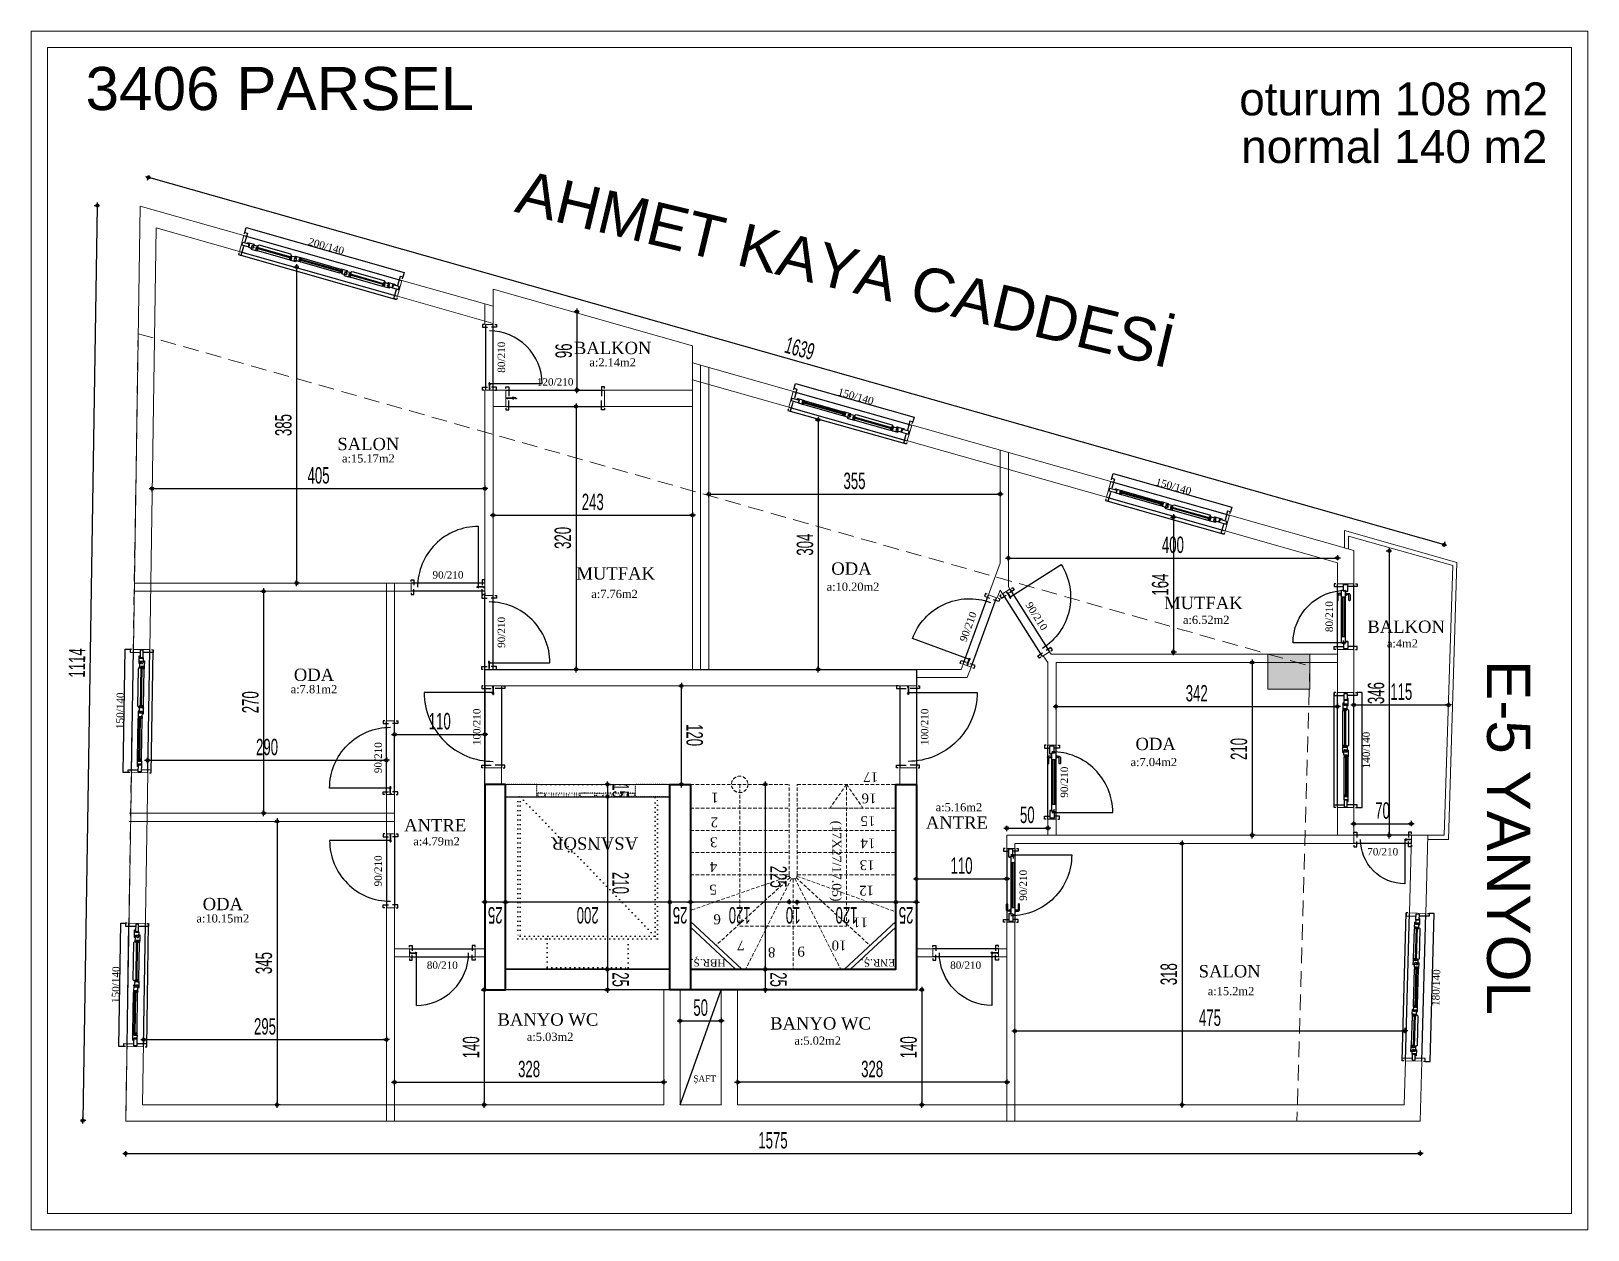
# Model space of a CAD drawing. Extents: x -30085 to -23607, y 116 to 3194.
# Drawn here: x -25501 to -23607, y 1735 to 3194 of the extents above; entities that cross this region are included whole.
import ezdxf
from ezdxf.enums import TextEntityAlignment as Align

# ---------------------------------------------------------------- set-up
doc = ezdxf.new("R2010")
doc.units = 0
for name, pattern in [('DASHED2', [0.375, 0.25, -0.125]), ('DOT', [0.28, 0.03, -0.25]), ('HIDDEN', [9.525, 6.35, -3.175])]:
    doc.linetypes.add(name, pattern=pattern)
doc.layers.get('0').update_dxf_attribs({"color": 5, "lineweight": 0})
for name, color, linetype in [('alan', 7, 'Continuous'), ('DIM', 7, 'Continuous'), ('duvar-kesim', 7, 'Continuous'), ('kapi', 7, 'Continuous'), ('kapi-yazi', 7, 'Continuous'), ('mahal', 7, 'Continuous'), ('penc-yazi', 7, 'Continuous'), ('pencere', 7, 'Continuous')]:
    doc.layers.add(name, color=color, linetype=linetype)
for name, color, linetype, lineweight in [('BINA_CAMITURBE', 93, 'Continuous', 0), ('DOT', 6, 'DOT', 25), ('DUVAR', 4, 'Continuous', 0), ('kolon', 1, 'Continuous', 40), ('MERDIVEN', 161, 'Continuous', 15), ('OLCU10', 2, 'Continuous', 25), ('ROL_CEPHE', 1, 'Continuous', 0)]:
    doc.layers.add(name, color=color, linetype=linetype, lineweight=lineweight)
doc.layers.get('0').off()
doc.styles.get("Standard").update_dxf_attribs({"font": ''})
doc.styles.add('STYLE0', font='', dxfattribs={"height": 1})
doc.styles.add('STYLE2', font='', dxfattribs={"height": 1})
doc.styles.add('T', font='ISOt.shx', dxfattribs={"width": 0.6})
doc.styles.get('Standard').set_extended_font_data('Times New Roman')
doc.styles.get('STYLE0').set_extended_font_data('Arial')
doc.styles.get('STYLE2').set_extended_font_data('Arial')
doc.dimstyles.new('DOT2', dxfattribs={"dimtxt": 20, "dimasz": 0.7, "dimexe": 5, "dimexo": 5, "dimgap": 6, "dimtad": 1, "dimdec": 0, "dimdsep": 46, "dimtxsty": 'T', "dimblk1": 'SEL2', "dimblk2": 'SEL2', "dimsah": 1, "dimcen": 0, "dimse1": 1, "dimse2": 1, "dimclrd": 256, "dimclre": 256, "dimclrt": 256, "dimadec": 0, "dimazin": 0, "dimtfac": 1, "dimtdec": 0, "dimtix": 1, "dimtmove": 2, "dimatfit": 3, "dimldrblk": 'SEL2', "dimfxl": 1, "dimtolj": 1, "dimtzin": 0, "dimarcsym": 0})

msp = doc.modelspace()

# ---------------------------------------------------------------- texts
at = {"layer": 'alan'}
for s, p in [('a:2.14m2', (-24793.8, 2785.8)), ('a:15.17m2', (-25091.1, 2668.9)), ('a:10.20m2', (-24501.3, 2512.7)), ('a:7.76m2', (-24791.5, 2503.9)), ('a:6.52m2', (-24071.5, 2472.4)), ('a:4m2', (-23832.7, 2443.7)), ('a:7.81m2', (-25157.3, 2388)), ('a:7.04m2', (-24135.2, 2299.3)), ('a:5.16m2', (-24372.4, 2244.3)), ('a:4.79m2', (-25008.1, 2202.8)), ('a:10.15m2', (-25268.2, 2109)), ('a:15.2m2', (-24041.3, 2020.5)), ('a:5.03m2', (-24869.9, 1964.9)), ('a:5.02m2', (-24544.3, 1960.2))]:
    msp.add_text(s, height=10, dxfattribs=at).set_placement(p, align=Align.CENTER)
at = {"layer": 'kapi-yazi'}
for s, rotation, p in [('80/210', 90, (-24929.2, 2797)), ('90/210', 0, (-24994.2, 2532.1)), ('90/210', 69.9092, (-24361.2, 2469)), ('90/210', 302.4007, (-24277.8, 2481.9)), ('80/210', 90, (-23921.8, 2481.3)), ('90/210', 90, (-24929.2, 2462.1)), ('100/210', 90, (-24959.2, 2347.1)), ('100/210', 90, (-24414.2, 2347.1)), ('90/210', 90, (-25079.2, 2309.6)), ('90/210', 90, (-24244.2, 2279.8)), ('70/210', 0, (-23856.7, 2195.1)), ('90/210', 90, (-25079.2, 2171.8)), ('90/210', 90, (-24294.2, 2154.2)), ('80/210', 0, (-24364.2, 2057.1))]:
    msp.add_text(s, height=9, rotation=rotation, dxfattribs=at).set_placement(p, align=Align.MIDDLE_CENTER)
for s, p in [('120/210', (-24863.8, 2767)), ('80/210', (-25001.1, 2057.1))]:
    msp.add_text(s, height=9, dxfattribs=at).set_placement(p, align=Align.MIDDLE_CENTER)
at = {"layer": 'mahal'}
for s, height, p in [('BALKON', 15, (-24793.8, 2800.8)), ('SALON', 15, (-25091.1, 2683.9)), ('MUTFAK', 15, (-24790.1, 2526.4)), ('ODA', 15, (-24503.2, 2532.3)), ('MUTFAK', 15, (-24074.9, 2490.4)), ('BALKON', 15, (-23828.2, 2461.5)), ('ODA', 15, (-25157.3, 2403)), ('ODA', 15, (-24133, 2318.8)), ('ANTRE', 15, (-24374.9, 2223.1)), ('ANTRE', 15, (-25009.8, 2219.9)), ('ODA', 15, (-25268.2, 2124)), ('SALON', 15, (-24042.9, 2042.2)), ('BANYO WC', 15, (-24872.6, 1983.4)), ('BANYO WC', 15, (-24540.8, 1978.7)), ('ŞAFT', 7.5, (-24681.9, 1915.3))]:
    msp.add_text(s, height=height, dxfattribs=at).set_placement(p, align=Align.CENTER)
at = {"layer": 'penc-yazi'}
for s, rotation, p in [('200/140', 344.1651, (-25142.3, 2932.2)), ('150/140', 344.1651, (-24497.8, 2749.4)), ('150/140', 344.1651, (-24111.2, 2639.8)), ('150/140', 89.0938, (-25393.2, 2366.7)), ('140/140', 90, (-23876.8, 2318.9)), ('150/140', 89.0938, (-25398.6, 2033.3)), ('180/140', 88.4542, (-23791.7, 2029.7))]:
    msp.add_text(s, height=9, rotation=rotation, dxfattribs=at).set_placement(p, align=Align.MIDDLE_CENTER)
at = {"layer": 'ROL_CEPHE', "color": 251}
for s, height, style, p in [('3406 PARSEL', 52.5, 'STYLE0', (-25435.3, 3097.8)), ('oturum 108 m2', 40, 'STYLE2', (-24031.3, 3091.4)), ('normal 140 m2', 40, 'STYLE2', (-24028.9, 3033.4))]:
    msp.add_text(s, height=height, dxfattribs=dict(at, style=style)).set_placement(p)
at = {"layer": 'ROL_CEPHE', "color": 251, "style": 'STYLE0'}
for s, rotation, p in [('AHMET KAYA CADDESİ', 346.5251, (-24914.6, 2974.4)), ('E-5 YANYOL', 270, (-23729.7, 2428.4))]:
    msp.add_text(s, height=52.5, rotation=rotation, dxfattribs=at).set_placement(p)

# ---------------------------------------------------------------- blocks, each defined once
blk = doc.blocks.new('SEL2')
at = {"layer": 'OLCU10'}
for p, q in [((5.25, 0), (-5.25, 0)), ((0, 5.25), (0, -3.95))]:
    blk.add_line(p, q, dxfattribs=at)
blk.add_circle((0, 0), 2.75, dxfattribs=at)
blk = doc.blocks.new('*D69')
at = {"layer": 'Defpoints', "color": 0}
for p in [(28.7, 283.2), (3.7, 262.8), (28.7, 262.8)]:
    blk.add_point(p, dxfattribs=at)
at = {"layer": 'DIM', "lineweight": -2}
for p, q in [((3, 283.2), (2.3, 283.2)), ((3.7, 283.2), (28.7, 283.2)), ((29.4, 283.2), (30.1, 283.2))]:
    blk.add_line(p, q, dxfattribs=at)
at = {"layer": 'DIM', "linetype": 'ByBlock', "lineweight": -2, "xscale": 0.7, "yscale": 0.7, "zscale": 0.7}
blk.add_blockref('SEL2', (3.7, 283.2), dxfattribs=at)
at = {"layer": 'DIM', "linetype": 'ByBlock', "lineweight": -2, "xscale": 0.7, "yscale": 0.7, "zscale": 0.7, "rotation": 180}
blk.add_blockref('SEL2', (28.7, 283.2), dxfattribs=at)
at = {"layer": 'DIM', "insert": (16.2, 299.2), "char_height": 20, "attachment_point": 5, "style": 'T'}
blk.add_mtext('\\A1;25', dxfattribs=at)
blk = doc.blocks.new('*D70')
at = {"layer": 'Defpoints', "color": 0}
for p in [(148.7, 283.2), (28.7, 262.8), (148.7, 240)]:
    blk.add_point(p, dxfattribs=at)
at = {"layer": 'DIM', "lineweight": -2}
blk.add_line((29.4, 283.2), (148, 283.2), dxfattribs=at)
at = {"layer": 'DIM', "linetype": 'ByBlock', "lineweight": -2, "xscale": 0.7, "yscale": 0.7, "zscale": 0.7, "rotation": 180}
blk.add_blockref('SEL2', (28.7, 283.2), dxfattribs=at)
at = {"layer": 'DIM', "linetype": 'ByBlock', "lineweight": -2, "xscale": 0.7, "yscale": 0.7, "zscale": 0.7}
blk.add_blockref('SEL2', (148.7, 283.2), dxfattribs=at)
at = {"layer": 'DIM', "insert": (88.7, 299.2), "char_height": 20, "attachment_point": 5, "style": 'T'}
blk.add_mtext('\\A1;120', dxfattribs=at)
blk = doc.blocks.new('*D71')
at = {"layer": 'Defpoints', "color": 0}
for p in [(158.7, 283.2), (148.7, 240), (158.7, 240)]:
    blk.add_point(p, dxfattribs=at)
at = {"layer": 'DIM', "lineweight": -2}
for p, q in [((148, 283.2), (147.3, 283.2)), ((148.7, 283.2), (158.7, 283.2)), ((159.4, 283.2), (160.1, 283.2))]:
    blk.add_line(p, q, dxfattribs=at)
at = {"layer": 'DIM', "linetype": 'ByBlock', "lineweight": -2, "xscale": 0.7, "yscale": 0.7, "zscale": 0.7}
blk.add_blockref('SEL2', (148.7, 283.2), dxfattribs=at)
at = {"layer": 'DIM', "linetype": 'ByBlock', "lineweight": -2, "xscale": 0.7, "yscale": 0.7, "zscale": 0.7, "rotation": 180}
blk.add_blockref('SEL2', (158.7, 283.2), dxfattribs=at)
at = {"layer": 'DIM', "insert": (153.7, 299.2), "char_height": 20, "attachment_point": 5, "style": 'T'}
blk.add_mtext('\\A1;10', dxfattribs=at)
blk = doc.blocks.new('*D72')
at = {"layer": 'Defpoints', "color": 0}
for p in [(278.7, 283.2), (278.7, 266.5), (158.7, 240)]:
    blk.add_point(p, dxfattribs=at)
at = {"layer": 'DIM', "lineweight": -2}
blk.add_line((159.4, 283.2), (278, 283.2), dxfattribs=at)
at = {"layer": 'DIM', "linetype": 'ByBlock', "lineweight": -2, "xscale": 0.7, "yscale": 0.7, "zscale": 0.7, "rotation": 180}
blk.add_blockref('SEL2', (158.7, 283.2), dxfattribs=at)
at = {"layer": 'DIM', "linetype": 'ByBlock', "lineweight": -2, "xscale": 0.7, "yscale": 0.7, "zscale": 0.7}
blk.add_blockref('SEL2', (278.7, 283.2), dxfattribs=at)
at = {"layer": 'DIM', "insert": (218.7, 299.2), "char_height": 20, "attachment_point": 5, "style": 'T'}
blk.add_mtext('\\A1;120', dxfattribs=at)
blk = doc.blocks.new('*D73')
at = {"layer": 'Defpoints', "color": 0}
for p in [(278.7, 266.5), (303.7, 283.2), (303.7, 275)]:
    blk.add_point(p, dxfattribs=at)
at = {"layer": 'DIM', "lineweight": -2}
for p, q in [((278, 283.2), (277.3, 283.2)), ((278.7, 283.2), (303.7, 283.2)), ((304.4, 283.2), (305.1, 283.2))]:
    blk.add_line(p, q, dxfattribs=at)
at = {"layer": 'DIM', "linetype": 'ByBlock', "lineweight": -2, "xscale": 0.7, "yscale": 0.7, "zscale": 0.7}
blk.add_blockref('SEL2', (278.7, 283.2), dxfattribs=at)
at = {"layer": 'DIM', "linetype": 'ByBlock', "lineweight": -2, "xscale": 0.7, "yscale": 0.7, "zscale": 0.7, "rotation": 180}
blk.add_blockref('SEL2', (303.7, 283.2), dxfattribs=at)
at = {"layer": 'DIM', "insert": (291.2, 299.2), "char_height": 20, "attachment_point": 5, "style": 'T'}
blk.add_mtext('\\A1;25', dxfattribs=at)
blk = doc.blocks.new('*D74')
at = {"layer": 'Defpoints', "color": 0}
for p in [(187.6, 365), (201.9, 365), (210.3, 140)]:
    blk.add_point(p, dxfattribs=at)
at = {"layer": 'DIM', "lineweight": -2}
blk.add_line((187.6, 140.7), (187.6, 364.3), dxfattribs=at)
at = {"layer": 'DIM', "linetype": 'ByBlock', "lineweight": -2, "xscale": 0.7, "yscale": 0.7, "zscale": 0.7}
for p, rotation in [((187.6, 365), 90), ((187.6, 140), 270)]:
    blk.add_blockref('SEL2', p, dxfattribs=dict(at, rotation=rotation))
at = {"layer": 'DIM', "insert": (171.6, 252.5), "char_height": 20, "attachment_point": 5, "rotation": 90, "style": 'T'}
blk.add_mtext('\\A1;225', dxfattribs=at)
blk = doc.blocks.new('*D75')
at = {"layer": 'Defpoints', "color": 0}
for p in [(187.6, 390), (197.7, 390), (201.9, 365)]:
    blk.add_point(p, dxfattribs=at)
at = {"layer": 'DIM', "lineweight": -2}
for p, q in [((187.6, 390.7), (187.6, 391.4)), ((187.6, 365), (187.6, 390)), ((187.6, 364.3), (187.6, 363.6))]:
    blk.add_line(p, q, dxfattribs=at)
at = {"layer": 'DIM', "linetype": 'ByBlock', "lineweight": -2, "xscale": 0.7, "yscale": 0.7, "zscale": 0.7}
for p, rotation in [((187.6, 390), 270), ((187.6, 365), 90)]:
    blk.add_blockref('SEL2', p, dxfattribs=dict(at, rotation=rotation))
at = {"layer": 'DIM', "insert": (171.6, 377.5), "char_height": 20, "attachment_point": 5, "rotation": 90, "style": 'T'}
blk.add_mtext('\\A1;25', dxfattribs=at)
blk = doc.blocks.new('*D76')
at = {"layer": 'Defpoints', "color": 0}
for p in [(379.7, 155), (399.5, 155), (383.7, 140)]:
    blk.add_point(p, dxfattribs=at)
at = {"layer": 'DIM', "lineweight": -2}
for p, q in [((379.7, 155.7), (379.7, 156.4)), ((379.7, 140), (379.7, 155)), ((379.7, 139.3), (379.7, 138.6))]:
    blk.add_line(p, q, dxfattribs=at)
at = {"layer": 'DIM', "linetype": 'ByBlock', "lineweight": -2, "xscale": 0.7, "yscale": 0.7, "zscale": 0.7}
for p, rotation in [((379.7, 155), 270), ((379.7, 140), 90)]:
    blk.add_blockref('SEL2', p, dxfattribs=dict(at, rotation=rotation))
at = {"layer": 'DIM', "insert": (363.7, 147.5), "char_height": 20, "attachment_point": 5, "rotation": 90, "style": 'T'}
blk.add_mtext('\\A1;15', dxfattribs=at)
blk = doc.blocks.new('*D77')
at = {"layer": 'Defpoints', "color": 0}
for p in [(379.7, 365), (415.1, 365), (399.5, 155)]:
    blk.add_point(p, dxfattribs=at)
at = {"layer": 'DIM', "lineweight": -2}
blk.add_line((379.7, 155.7), (379.7, 364.3), dxfattribs=at)
at = {"layer": 'DIM', "linetype": 'ByBlock', "lineweight": -2, "xscale": 0.7, "yscale": 0.7, "zscale": 0.7}
for p, rotation in [((379.7, 365), 90), ((379.7, 155), 270)]:
    blk.add_blockref('SEL2', p, dxfattribs=dict(at, rotation=rotation))
at = {"layer": 'DIM', "insert": (363.7, 260), "char_height": 20, "attachment_point": 5, "rotation": 90, "style": 'T'}
blk.add_mtext('\\A1;210', dxfattribs=at)
blk = doc.blocks.new('*D78')
at = {"layer": 'Defpoints', "color": 0}
for p in [(379.7, 390), (415.1, 390), (415.1, 365)]:
    blk.add_point(p, dxfattribs=at)
at = {"layer": 'DIM', "lineweight": -2}
for p, q in [((379.7, 390.7), (379.7, 391.4)), ((379.7, 365), (379.7, 390)), ((379.7, 364.3), (379.7, 363.6))]:
    blk.add_line(p, q, dxfattribs=at)
at = {"layer": 'DIM', "linetype": 'ByBlock', "lineweight": -2, "xscale": 0.7, "yscale": 0.7, "zscale": 0.7}
for p, rotation in [((379.7, 390), 270), ((379.7, 365), 90)]:
    blk.add_blockref('SEL2', p, dxfattribs=dict(at, rotation=rotation))
at = {"layer": 'DIM', "insert": (363.7, 377.5), "char_height": 20, "attachment_point": 5, "rotation": 90, "style": 'T'}
blk.add_mtext('\\A1;25', dxfattribs=at)
blk = doc.blocks.new('*D79')
at = {"layer": 'Defpoints', "color": 0}
for p in [(278.7, 265.5), (303.7, 283.2), (303.7, 265.5)]:
    blk.add_point(p, dxfattribs=at)
at = {"layer": 'DIM', "lineweight": -2}
for p, q in [((278, 283.2), (277.3, 283.2)), ((278.7, 283.2), (303.7, 283.2)), ((304.4, 283.2), (305.1, 283.2))]:
    blk.add_line(p, q, dxfattribs=at)
at = {"layer": 'DIM', "linetype": 'ByBlock', "lineweight": -2, "xscale": 0.7, "yscale": 0.7, "zscale": 0.7}
blk.add_blockref('SEL2', (278.7, 283.2), dxfattribs=at)
at = {"layer": 'DIM', "linetype": 'ByBlock', "lineweight": -2, "xscale": 0.7, "yscale": 0.7, "zscale": 0.7, "rotation": 180}
blk.add_blockref('SEL2', (303.7, 283.2), dxfattribs=at)
at = {"layer": 'DIM', "insert": (291.2, 299.2), "char_height": 20, "attachment_point": 5, "style": 'T'}
blk.add_mtext('\\A1;25', dxfattribs=at)
blk = doc.blocks.new('*D80')
at = {"layer": 'Defpoints', "color": 0}
for p in [(303.7, 265.5), (503.7, 283.2), (503.7, 262.8)]:
    blk.add_point(p, dxfattribs=at)
at = {"layer": 'DIM', "lineweight": -2}
blk.add_line((304.4, 283.2), (503, 283.2), dxfattribs=at)
at = {"layer": 'DIM', "linetype": 'ByBlock', "lineweight": -2, "xscale": 0.7, "yscale": 0.7, "zscale": 0.7, "rotation": 180}
blk.add_blockref('SEL2', (303.7, 283.2), dxfattribs=at)
at = {"layer": 'DIM', "linetype": 'ByBlock', "lineweight": -2, "xscale": 0.7, "yscale": 0.7, "zscale": 0.7}
blk.add_blockref('SEL2', (503.7, 283.2), dxfattribs=at)
at = {"layer": 'DIM', "insert": (403.7, 299.2), "char_height": 20, "attachment_point": 5, "style": 'T'}
blk.add_mtext('\\A1;200', dxfattribs=at)
blk = doc.blocks.new('*D81')
at = {"layer": 'Defpoints', "color": 0}
for p in [(528.7, 283.2), (503.7, 262.8), (528.7, 262.8)]:
    blk.add_point(p, dxfattribs=at)
at = {"layer": 'DIM', "lineweight": -2}
for p, q in [((503, 283.2), (502.3, 283.2)), ((503.7, 283.2), (528.7, 283.2)), ((529.4, 283.2), (530.1, 283.2))]:
    blk.add_line(p, q, dxfattribs=at)
at = {"layer": 'DIM', "linetype": 'ByBlock', "lineweight": -2, "xscale": 0.7, "yscale": 0.7, "zscale": 0.7}
blk.add_blockref('SEL2', (503.7, 283.2), dxfattribs=at)
at = {"layer": 'DIM', "linetype": 'ByBlock', "lineweight": -2, "xscale": 0.7, "yscale": 0.7, "zscale": 0.7, "rotation": 180}
blk.add_blockref('SEL2', (528.7, 283.2), dxfattribs=at)
at = {"layer": 'DIM', "insert": (516.2, 299.2), "char_height": 20, "attachment_point": 5, "style": 'T'}
blk.add_mtext('\\A1;25', dxfattribs=at)
blk = doc.blocks.new('*D82')
at = {"layer": 'Defpoints', "color": 0}
for p in [(291.2, 140), (289.7, 20), (291.2, 20)]:
    blk.add_point(p, dxfattribs=at)
at = {"layer": 'DIM', "lineweight": -2}
blk.add_line((289.7, 139.3), (289.7, 20.7), dxfattribs=at)
at = {"layer": 'DIM', "linetype": 'ByBlock', "lineweight": -2, "xscale": 0.7, "yscale": 0.7, "zscale": 0.7}
for p, rotation in [((289.7, 140), 90), ((289.7, 20), 270)]:
    blk.add_blockref('SEL2', p, dxfattribs=dict(at, rotation=rotation))
at = {"layer": 'DIM', "insert": (273.7, 80), "char_height": 20, "attachment_point": 5, "rotation": 90, "style": 'T'}
blk.add_mtext('\\A1;120', dxfattribs=at)
blk = doc.blocks.new('*D115')
at = {"layer": 'Defpoints', "color": 0}
for p in [(-25201.2, 2232.1), (-25202.2, 1887.1), (-25201.2, 1887.1)]:
    blk.add_point(p, dxfattribs=at)
at = {"layer": 'DIM', "lineweight": -2}
blk.add_line((-25202.2, 2231.4), (-25202.2, 1887.8), dxfattribs=at)
at = {"layer": 'DIM', "linetype": 'ByBlock', "lineweight": -2, "xscale": 0.7, "yscale": 0.7, "zscale": 0.7}
for p, rotation in [((-25202.2, 2232.1), 90), ((-25202.2, 1887.1), 270)]:
    blk.add_blockref('SEL2', p, dxfattribs=dict(at, rotation=rotation))
at = {"layer": 'DIM', "insert": (-25218.2, 2059.6), "char_height": 20, "attachment_point": 5, "rotation": 90, "style": 'T'}
blk.add_mtext('\\A1;345', dxfattribs=at)
blk = doc.blocks.new('*D116')
at = {"layer": 'Defpoints', "color": 0}
for p in [(-25364.5, 1987.1), (-25069.2, 1987.1), (-25069.2, 1966.4)]:
    blk.add_point(p, dxfattribs=at)
at = {"layer": 'DIM', "lineweight": -2}
blk.add_line((-25363.8, 1966.4), (-25069.9, 1966.4), dxfattribs=at)
at = {"layer": 'DIM', "linetype": 'ByBlock', "lineweight": -2, "xscale": 0.7, "yscale": 0.7, "zscale": 0.7, "rotation": 180}
blk.add_blockref('SEL2', (-25364.5, 1966.4), dxfattribs=at)
at = {"layer": 'DIM', "linetype": 'ByBlock', "lineweight": -2, "xscale": 0.7, "yscale": 0.7, "zscale": 0.7}
blk.add_blockref('SEL2', (-25069.2, 1966.4), dxfattribs=at)
at = {"layer": 'DIM', "insert": (-25216.9, 1982.4), "char_height": 20, "attachment_point": 5, "style": 'T'}
blk.add_mtext('\\A1;295', dxfattribs=at)
blk = doc.blocks.new('*D117')
at = {"layer": 'Defpoints', "color": 0}
for p in [(-25180.8, 2906.7), (-25180.8, 2522.1), (-25178.4, 2522.1)]:
    blk.add_point(p, dxfattribs=at)
at = {"layer": 'DIM', "lineweight": -2}
blk.add_line((-25178.4, 2906), (-25178.4, 2522.8), dxfattribs=at)
at = {"layer": 'DIM', "linetype": 'ByBlock', "lineweight": -2, "xscale": 0.7, "yscale": 0.7, "zscale": 0.7}
for p, rotation in [((-25178.4, 2906.7), 90), ((-25178.4, 2522.1), 270)]:
    blk.add_blockref('SEL2', p, dxfattribs=dict(at, rotation=rotation))
at = {"layer": 'DIM', "insert": (-25194.4, 2714.4), "char_height": 20, "attachment_point": 5, "rotation": 90, "style": 'T'}
blk.add_mtext('\\A1;385', dxfattribs=at)
blk = doc.blocks.new('*D118')
at = {"layer": 'Defpoints', "color": 0}
for p in [(-25354.2, 2636), (-24949.2, 2637.1), (-24949.2, 2636)]:
    blk.add_point(p, dxfattribs=at)
at = {"layer": 'DIM', "lineweight": -2}
blk.add_line((-25353.5, 2637.1), (-24949.9, 2637.1), dxfattribs=at)
at = {"layer": 'DIM', "linetype": 'ByBlock', "lineweight": -2, "xscale": 0.7, "yscale": 0.7, "zscale": 0.7, "rotation": 180}
blk.add_blockref('SEL2', (-25354.2, 2637.1), dxfattribs=at)
at = {"layer": 'DIM', "linetype": 'ByBlock', "lineweight": -2, "xscale": 0.7, "yscale": 0.7, "zscale": 0.7}
blk.add_blockref('SEL2', (-24949.2, 2637.1), dxfattribs=at)
at = {"layer": 'DIM', "insert": (-25151.7, 2653.1), "char_height": 20, "attachment_point": 5, "style": 'T'}
blk.add_mtext('\\A1;405', dxfattribs=at)
blk = doc.blocks.new('*D119')
at = {"layer": 'Defpoints', "color": 0}
for p in [(-24939.2, 2609.8), (-24696.7, 2604.8), (-24696.7, 2603.8)]:
    blk.add_point(p, dxfattribs=at)
at = {"layer": 'DIM', "lineweight": -2}
blk.add_line((-24938.5, 2604.8), (-24697.4, 2604.8), dxfattribs=at)
at = {"layer": 'DIM', "linetype": 'ByBlock', "lineweight": -2, "xscale": 0.7, "yscale": 0.7, "zscale": 0.7, "rotation": 180}
blk.add_blockref('SEL2', (-24939.2, 2604.8), dxfattribs=at)
at = {"layer": 'DIM', "linetype": 'ByBlock', "lineweight": -2, "xscale": 0.7, "yscale": 0.7, "zscale": 0.7}
blk.add_blockref('SEL2', (-24696.7, 2604.8), dxfattribs=at)
at = {"layer": 'DIM', "insert": (-24818, 2620.8), "char_height": 20, "attachment_point": 5, "style": 'T'}
blk.add_mtext('\\A1;243', dxfattribs=at)
blk = doc.blocks.new('*D120')
at = {"layer": 'Defpoints', "color": 0}
for p in [(-24822.5, 2737), (-24838.4, 2417.1), (-24822.5, 2417.1)]:
    blk.add_point(p, dxfattribs=at)
at = {"layer": 'DIM', "lineweight": -2}
blk.add_line((-24838.4, 2736.3), (-24838.4, 2417.8), dxfattribs=at)
at = {"layer": 'DIM', "linetype": 'ByBlock', "lineweight": -2, "xscale": 0.7, "yscale": 0.7, "zscale": 0.7}
for p, rotation in [((-24838.4, 2737), 90), ((-24838.4, 2417.1), 270)]:
    blk.add_blockref('SEL2', p, dxfattribs=dict(at, rotation=rotation))
at = {"layer": 'DIM', "insert": (-24854.4, 2577.1), "char_height": 20, "attachment_point": 5, "rotation": 90, "style": 'T'}
blk.add_mtext('\\A1;320', dxfattribs=at)
blk = doc.blocks.new('*D121')
at = {"layer": 'Defpoints', "color": 0}
for p in [(-25213.5, 2512.1), (-25218.6, 2242.1), (-25213.5, 2242.1)]:
    blk.add_point(p, dxfattribs=at)
at = {"layer": 'DIM', "lineweight": -2}
blk.add_line((-25218.6, 2511.4), (-25218.6, 2242.8), dxfattribs=at)
at = {"layer": 'DIM', "linetype": 'ByBlock', "lineweight": -2, "xscale": 0.7, "yscale": 0.7, "zscale": 0.7}
for p, rotation in [((-25218.6, 2512.1), 90), ((-25218.6, 2242.1), 270)]:
    blk.add_blockref('SEL2', p, dxfattribs=dict(at, rotation=rotation))
at = {"layer": 'DIM', "insert": (-25234.6, 2377.1), "char_height": 20, "attachment_point": 5, "rotation": 90, "style": 'T'}
blk.add_mtext('\\A1;270', dxfattribs=at)
blk = doc.blocks.new('*D122')
at = {"layer": 'Defpoints', "color": 0}
for p in [(-25359.7, 2325.7), (-25069.2, 2325.7), (-25069.2, 2306.5)]:
    blk.add_point(p, dxfattribs=at)
at = {"layer": 'DIM', "lineweight": -2}
blk.add_line((-25359, 2306.5), (-25069.9, 2306.5), dxfattribs=at)
at = {"layer": 'DIM', "linetype": 'ByBlock', "lineweight": -2, "xscale": 0.7, "yscale": 0.7, "zscale": 0.7, "rotation": 180}
blk.add_blockref('SEL2', (-25359.7, 2306.5), dxfattribs=at)
at = {"layer": 'DIM', "linetype": 'ByBlock', "lineweight": -2, "xscale": 0.7, "yscale": 0.7, "zscale": 0.7}
blk.add_blockref('SEL2', (-25069.2, 2306.5), dxfattribs=at)
at = {"layer": 'DIM', "insert": (-25214.4, 2322.5), "char_height": 20, "attachment_point": 5, "style": 'T'}
blk.add_mtext('\\A1;290', dxfattribs=at)
blk = doc.blocks.new('*D123')
at = {"layer": 'Defpoints', "color": 0}
for p in [(-25059.2, 2340.4), (-24949.2, 2337.9), (-24949.2, 2300.4)]:
    blk.add_point(p, dxfattribs=at)
at = {"layer": 'DIM', "lineweight": -2}
blk.add_line((-25058.5, 2337.9), (-24949.9, 2337.9), dxfattribs=at)
at = {"layer": 'DIM', "linetype": 'ByBlock', "lineweight": -2, "xscale": 0.7, "yscale": 0.7, "zscale": 0.7, "rotation": 180}
blk.add_blockref('SEL2', (-25059.2, 2337.9), dxfattribs=at)
at = {"layer": 'DIM', "linetype": 'ByBlock', "lineweight": -2, "xscale": 0.7, "yscale": 0.7, "zscale": 0.7}
blk.add_blockref('SEL2', (-24949.2, 2337.9), dxfattribs=at)
at = {"layer": 'DIM', "insert": (-25004.2, 2353.9), "char_height": 20, "attachment_point": 5, "style": 'T'}
blk.add_mtext('\\A1;110', dxfattribs=at)
blk = doc.blocks.new('*D124')
at = {"layer": 'Defpoints', "color": 0}
for p in [(-24938, 2027.1), (-24950.1, 1887.1), (-24938, 1887.1)]:
    blk.add_point(p, dxfattribs=at)
at = {"layer": 'DIM', "lineweight": -2}
blk.add_line((-24950.1, 2026.4), (-24950.1, 1887.8), dxfattribs=at)
at = {"layer": 'DIM', "linetype": 'ByBlock', "lineweight": -2, "xscale": 0.7, "yscale": 0.7, "zscale": 0.7}
for p, rotation in [((-24950.1, 2027.1), 90), ((-24950.1, 1887.1), 270)]:
    blk.add_blockref('SEL2', p, dxfattribs=dict(at, rotation=rotation))
at = {"layer": 'DIM', "insert": (-24966.1, 1957.1), "char_height": 20, "attachment_point": 5, "rotation": 90, "style": 'T'}
blk.add_mtext('\\A1;140', dxfattribs=at)
blk = doc.blocks.new('*D125')
at = {"layer": 'Defpoints', "color": 0}
for p in [(-25059.2, 1917.7), (-24731.7, 1917.7), (-24731.7, 1914.6)]:
    blk.add_point(p, dxfattribs=at)
at = {"layer": 'DIM', "lineweight": -2}
blk.add_line((-25058.5, 1914.6), (-24732.4, 1914.6), dxfattribs=at)
at = {"layer": 'DIM', "linetype": 'ByBlock', "lineweight": -2, "xscale": 0.7, "yscale": 0.7, "zscale": 0.7, "rotation": 180}
blk.add_blockref('SEL2', (-25059.2, 1914.6), dxfattribs=at)
at = {"layer": 'DIM', "linetype": 'ByBlock', "lineweight": -2, "xscale": 0.7, "yscale": 0.7, "zscale": 0.7}
blk.add_blockref('SEL2', (-24731.7, 1914.6), dxfattribs=at)
at = {"layer": 'DIM', "insert": (-24895.5, 1930.6), "char_height": 20, "attachment_point": 5, "style": 'T'}
blk.add_mtext('\\A1;328', dxfattribs=at)
blk = doc.blocks.new('*D126')
at = {"layer": 'Defpoints', "color": 0}
for p in [(-24429.8, 2027.1), (-24429.8, 1887.1), (-24417.6, 1887.1)]:
    blk.add_point(p, dxfattribs=at)
at = {"layer": 'DIM', "lineweight": -2}
blk.add_line((-24417.6, 2026.4), (-24417.6, 1887.8), dxfattribs=at)
at = {"layer": 'DIM', "linetype": 'ByBlock', "lineweight": -2, "xscale": 0.7, "yscale": 0.7, "zscale": 0.7}
for p, rotation in [((-24417.6, 2027.1), 90), ((-24417.6, 1887.1), 270)]:
    blk.add_blockref('SEL2', p, dxfattribs=dict(at, rotation=rotation))
at = {"layer": 'DIM', "insert": (-24433.6, 1957.1), "char_height": 20, "attachment_point": 5, "rotation": 90, "style": 'T'}
blk.add_mtext('\\A1;140', dxfattribs=at)
blk = doc.blocks.new('*D127')
at = {"layer": 'Defpoints', "color": 0}
for p in [(-24641.7, 1917.7), (-24641.7, 1914.6), (-24314.2, 1917.7)]:
    blk.add_point(p, dxfattribs=at)
at = {"layer": 'DIM', "lineweight": -2}
blk.add_line((-24314.9, 1914.6), (-24641, 1914.6), dxfattribs=at)
at = {"layer": 'DIM', "linetype": 'ByBlock', "lineweight": -2, "xscale": 0.7, "yscale": 0.7, "zscale": 0.7, "rotation": 180}
blk.add_blockref('SEL2', (-24641.7, 1914.6), dxfattribs=at)
at = {"layer": 'DIM', "linetype": 'ByBlock', "lineweight": -2, "xscale": 0.7, "yscale": 0.7, "zscale": 0.7}
blk.add_blockref('SEL2', (-24314.2, 1914.6), dxfattribs=at)
at = {"layer": 'DIM', "insert": (-24478, 1930.6), "char_height": 20, "attachment_point": 5, "style": 'T'}
blk.add_mtext('\\A1;328', dxfattribs=at)
blk = doc.blocks.new('*D128')
at = {"layer": 'Defpoints', "color": 0}
for p in [(-24843, 2852.5), (-24843, 2757), (-24837.3, 2757)]:
    blk.add_point(p, dxfattribs=at)
at = {"layer": 'DIM', "lineweight": -2}
blk.add_line((-24837.3, 2851.8), (-24837.3, 2757.7), dxfattribs=at)
at = {"layer": 'DIM', "linetype": 'ByBlock', "lineweight": -2, "xscale": 0.7, "yscale": 0.7, "zscale": 0.7}
for p, rotation in [((-24837.3, 2852.5), 90), ((-24837.3, 2757), 270)]:
    blk.add_blockref('SEL2', p, dxfattribs=dict(at, rotation=rotation))
at = {"layer": 'DIM', "insert": (-24853.3, 2804.8), "char_height": 20, "attachment_point": 5, "rotation": 90, "style": 'T'}
blk.add_mtext('\\A1;96', dxfattribs=at)
blk = doc.blocks.new('fm-door1')
at = {"linetype": 'Continuous'}
for p, q in [((0, 2.5), (0, -2.5)), ((10, 2.5), (0, 2.5)), ((8, 3.2), (8, 0)), ((8.4, 2.8), (12.8, 2.8)), ((9, 5), (91, 5)), ((9, 5), (9, 3)), ((10, 3), (9, 3)), ((10, 3), (10, -0.5)), ((10, 3), (10, -0.5)), ((10, 0), (90, 0)), ((19, 5), (19, 0)), ((81, 5), (81, 0)), ((91, 3), (90, 3)), ((90, 3), (90, -0.5)), ((90, 2.5), (100, 2.5)), ((91, 5), (91, 3)), ((100, 2.5), (100, -2.5)), ((11, -2.5), (0, -2.5)), ((10, -0.5), (11, -0.5)), ((11, -0.5), (10, -0.5)), ((11, -0.5), (11, -2.5)), ((11, -2.5), (11, -0.5)), ((89, -2.5), (89, -0.5)), ((89, -0.5), (90, -0.5)), ((89, -2.5), (100, -2.5))]:
    blk.add_line(p, q, dxfattribs=at)
at = {"color": 8, "linetype": 'Continuous'}
for p, q in [((19, 3.5), (81, 3.5)), ((19, 1.5), (81, 1.5))]:
    blk.add_line(p, q, dxfattribs=at)
at = {"linetype": 'Continuous'}
for points in [[(85.8, 5.8), (85.8, 8.9, 0.414214), (84.2, 10.4), (75.9, 10.4, 1), (75.9, 8.9), (83.5, 8.9, -0.414214), (84.2, 8.1), (84.2, 5.8)], [(85.8, -0.8), (85.8, -3.9, -0.414214), (84.2, -5.4), (75.9, -5.4, -1), (75.9, -3.9), (83.5, -3.9, 0.414214), (84.2, -3.1), (84.2, -0.8)]]:
    blk.add_lwpolyline(points, format="xyb", dxfattribs=at)
for points in [[(86.9, 5), (86.9, 5.8), (83.1, 5.8), (83.1, 5)], [(86.9, 0), (86.9, -0.8), (83.1, -0.8), (83.1, 0)]]:
    blk.add_lwpolyline(points, dxfattribs=at)
blk.add_circle((8.4, 3.2), 0.426, dxfattribs=at)
blk = doc.blocks.new('fm-door2')
at = {"linetype": 'Continuous'}
for p, q in [((0, 3), (0, -3)), ((10, 3), (0, 3)), ((7, 3), (7, 0)), ((7, 3), (13, 3)), ((8, 5), (8, 3)), ((8, 5), (100, 5)), ((10, 3), (8, 3)), ((10, 3), (10, -1)), ((10, 0), (98, 0)), ((18, 5), (18, 0)), ((90, 5), (90, 0)), ((100, 3), (98, 3)), ((98, 3), (98, 0)), ((100, 2), (98, 2)), ((98, 2), (98, 0)), ((140, 0), (98, 0)), ((100, 5), (100, 3)), ((142, 5), (100, 5)), ((100, 5), (100, 2)), ((108, 5), (108, 0)), ((132, 5), (132, 0)), ((143, 3), (137, 3)), ((140, 3), (150, 3)), ((140, 3), (142, 3)), ((140, 3), (140, -1)), ((142, 5), (142, 3)), ((143, 3), (143, 0)), ((150, 3), (150, -3)), ((12, -3), (0, -3)), ((10, -1), (12, -1)), ((12, -1), (12, -3)), ((138, -1), (138, -3)), ((140, -1), (138, -1)), ((138, -3), (150, -3))]:
    blk.add_line(p, q, dxfattribs=at)
at = {"color": 8, "linetype": 'Continuous'}
for p, q in [((18, 3), (90, 3)), ((18, 1), (90, 1)), ((132, 3), (108, 3)), ((132, 1), (108, 1))]:
    blk.add_line(p, q, dxfattribs=at)
at = {"linetype": 'Continuous'}
for points in [[(96, 6), (96, 9, 0.414214), (94, 10), (86, 10, 1), (86, 9), (94, 9, -0.414214), (94, 8), (94, 6)], [(102, 6), (102, 9, -0.414214), (104, 10), (112, 10, -1), (112, 9), (104, 9, 0.414214), (104, 8), (104, 6)], [(96, -1), (96, -4, -0.414214), (94, -5), (86, -5, -1), (86, -4), (94, -4, 0.414214), (94, -3), (94, -1)], [(102, -1), (102, -4, 0.414214), (104, -5), (112, -5, 1), (112, -4), (104, -4, -0.414214), (104, -3), (104, -1)]]:
    blk.add_lwpolyline(points, format="xyb", dxfattribs=at)
for points in [[(97, 5), (97, 6), (93, 6), (93, 5)], [(101, 5), (101, 6), (105, 6), (105, 5)], [(101, 0), (101, -1), (105, -1), (105, 0)], [(97, 0), (97, -1), (93, -1), (93, 0)]]:
    blk.add_lwpolyline(points, dxfattribs=at)
for centre in [(7, 3), (143, 3)]:
    blk.add_circle(centre, 0.426, dxfattribs=at)
blk = doc.blocks.new('*D129')
at = {"layer": 'Defpoints', "color": 0}
for p in [(-25368.8, 2980.8), (-25438.7, 1867.9), (-25386.4, 1867.1)]:
    blk.add_point(p, dxfattribs=at)
at = {"layer": 'DIM', "lineweight": -2}
blk.add_line((-25421, 2981), (-25438.6, 1868.6), dxfattribs=at)
at = {"layer": 'DIM', "linetype": 'ByBlock', "lineweight": -2, "xscale": 0.7, "yscale": 0.7, "zscale": 0.7}
for p, rotation in [((-25421, 2981.7), 89.09376852592682), ((-25438.7, 1867.9), 269.0937685259268)]:
    blk.add_blockref('SEL2', p, dxfattribs=dict(at, rotation=rotation))
at = {"layer": 'DIM', "insert": (-25445.8, 2425), "char_height": 20, "attachment_point": 5, "rotation": 89.0938, "style": 'T'}
blk.add_mtext('\\A1;1114', dxfattribs=at)
blk = doc.blocks.new('*D130')
at = {"layer": 'Defpoints', "color": 0}
for p in [(-25386.4, 1867.1), (-23811.1, 1867.1), (-23811.1, 1827.8)]:
    blk.add_point(p, dxfattribs=at)
at = {"layer": 'DIM', "lineweight": -2}
blk.add_line((-25385.7, 1827.8), (-23811.8, 1827.8), dxfattribs=at)
at = {"layer": 'DIM', "linetype": 'ByBlock', "lineweight": -2, "xscale": 0.7, "yscale": 0.7, "zscale": 0.7}
for p, rotation in [((-25386.4, 1827.8), 180.0000000086714), ((-23811.1, 1827.8), 8.671441919850936e-09)]:
    blk.add_blockref('SEL2', p, dxfattribs=dict(at, rotation=rotation))
at = {"layer": 'DIM', "insert": (-24598.7, 1843.8), "char_height": 20, "attachment_point": 5, "rotation": 0, "style": 'T'}
blk.add_mtext('\\A1;1575', dxfattribs=at)
blk = doc.blocks.new('*D131')
at = {"layer": 'Defpoints', "color": 0}
for p in [(-25358.8, 3015.9), (-25368.8, 2980.8), (-23792.1, 2533.7)]:
    blk.add_point(p, dxfattribs=at)
at = {"layer": 'DIM', "lineweight": -2}
blk.add_line((-23782.8, 2568.9), (-25358.1, 3015.7), dxfattribs=at)
at = {"layer": 'DIM', "linetype": 'ByBlock', "lineweight": -2, "xscale": 0.7, "yscale": 0.7, "zscale": 0.7}
for p, rotation in [((-25358.8, 3015.9), 164.1651429524517), ((-23782.1, 2568.7), 344.1651429524517)]:
    blk.add_blockref('SEL2', p, dxfattribs=dict(at, rotation=rotation))
at = {"layer": 'DIM', "insert": (-24566.1, 2807.7), "char_height": 20, "attachment_point": 5, "rotation": 344.1651, "style": 'T'}
blk.add_mtext('\\A1;1639', dxfattribs=at)
blk = doc.blocks.new('*D132')
at = {"layer": 'Defpoints', "color": 0}
for p in [(-24661.7, 1989.3), (-24711.7, 1987.1), (-24661.7, 1987.1)]:
    blk.add_point(p, dxfattribs=at)
at = {"layer": 'DIM', "lineweight": -2}
blk.add_line((-24711, 1989.3), (-24662.4, 1989.3), dxfattribs=at)
at = {"layer": 'DIM', "linetype": 'ByBlock', "lineweight": -2, "xscale": 0.7, "yscale": 0.7, "zscale": 0.7, "rotation": 180}
blk.add_blockref('SEL2', (-24711.7, 1989.3), dxfattribs=at)
at = {"layer": 'DIM', "linetype": 'ByBlock', "lineweight": -2, "xscale": 0.7, "yscale": 0.7, "zscale": 0.7}
blk.add_blockref('SEL2', (-24661.7, 1989.3), dxfattribs=at)
at = {"layer": 'DIM', "insert": (-24686.7, 2005.3), "char_height": 20, "attachment_point": 5, "style": 'T'}
blk.add_mtext('\\A1;50', dxfattribs=at)
blk = doc.blocks.new('*D133')
at = {"layer": 'Defpoints', "color": 0}
for p in [(-24676.7, 2626.7), (-24322.2, 2630.4), (-24322.2, 2626.7)]:
    blk.add_point(p, dxfattribs=at)
at = {"layer": 'DIM', "lineweight": -2}
blk.add_line((-24676, 2630.4), (-24322.9, 2630.4), dxfattribs=at)
at = {"layer": 'DIM', "linetype": 'ByBlock', "lineweight": -2, "xscale": 0.7, "yscale": 0.7, "zscale": 0.7}
blk.add_blockref('SEL2', (-24322.2, 2630.4), dxfattribs=at)
at = {"layer": 'DIM', "linetype": 'ByBlock', "lineweight": -2, "xscale": 0.7, "yscale": 0.7, "zscale": 0.7, "rotation": 180}
blk.add_blockref('SEL2', (-24676.7, 2630.4), dxfattribs=at)
at = {"layer": 'DIM', "insert": (-24499.5, 2646.4), "char_height": 20, "attachment_point": 5, "style": 'T'}
blk.add_mtext('\\A1;355', dxfattribs=at)
blk = doc.blocks.new('*D134')
at = {"layer": 'Defpoints', "color": 0}
for p in [(-24525.2, 2720.8), (-24543.7, 2417.1), (-24525.2, 2417.1)]:
    blk.add_point(p, dxfattribs=at)
at = {"layer": 'DIM', "lineweight": -2}
blk.add_line((-24543.7, 2720.1), (-24543.7, 2417.8), dxfattribs=at)
at = {"layer": 'DIM', "linetype": 'ByBlock', "lineweight": -2, "xscale": 0.7, "yscale": 0.7, "zscale": 0.7}
for p, rotation in [((-24543.7, 2720.8), 90), ((-24543.7, 2417.1), 270)]:
    blk.add_blockref('SEL2', p, dxfattribs=dict(at, rotation=rotation))
at = {"layer": 'DIM', "insert": (-24559.7, 2568.9), "char_height": 20, "attachment_point": 5, "rotation": 90, "style": 'T'}
blk.add_mtext('\\A1;304', dxfattribs=at)
blk = doc.blocks.new('*D135')
at = {"layer": 'Defpoints', "color": 0}
for p in [(-23911.8, 2568.6), (-24312.2, 2548.6), (-23911.8, 2552.6)]:
    blk.add_point(p, dxfattribs=at)
at = {"layer": 'DIM', "lineweight": -2}
blk.add_line((-24311.5, 2552.6), (-23912.5, 2552.6), dxfattribs=at)
at = {"layer": 'DIM', "linetype": 'ByBlock', "lineweight": -2, "xscale": 0.7, "yscale": 0.7, "zscale": 0.7, "rotation": 180}
blk.add_blockref('SEL2', (-24312.2, 2552.6), dxfattribs=at)
at = {"layer": 'DIM', "linetype": 'ByBlock', "lineweight": -2, "xscale": 0.7, "yscale": 0.7, "zscale": 0.7}
blk.add_blockref('SEL2', (-23911.8, 2552.6), dxfattribs=at)
at = {"layer": 'DIM', "insert": (-24112, 2568.6), "char_height": 20, "attachment_point": 5, "style": 'T'}
blk.add_mtext('\\A1;400', dxfattribs=at)
blk = doc.blocks.new('*D137')
at = {"layer": 'Defpoints', "color": 0}
for p in [(-24032.2, 2425.4), (-24032.2, 2215.1), (-24015.6, 2215.1)]:
    blk.add_point(p, dxfattribs=at)
at = {"layer": 'DIM', "lineweight": -2}
blk.add_line((-24015.6, 2424.7), (-24015.6, 2215.8), dxfattribs=at)
at = {"layer": 'DIM', "linetype": 'ByBlock', "lineweight": -2, "xscale": 0.7, "yscale": 0.7, "zscale": 0.7}
for p, rotation in [((-24015.6, 2425.4), 90), ((-24015.6, 2215.1), 270)]:
    blk.add_blockref('SEL2', p, dxfattribs=dict(at, rotation=rotation))
at = {"layer": 'DIM', "insert": (-24031.6, 2320.2), "char_height": 20, "attachment_point": 5, "rotation": 90, "style": 'T'}
blk.add_mtext('\\A1;210', dxfattribs=at)
blk = doc.blocks.new('*D138')
at = {"layer": 'Defpoints', "color": 0}
for p in [(-24102.3, 2205.1), (-24102.3, 1887.1), (-24100.9, 1887.1)]:
    blk.add_point(p, dxfattribs=at)
at = {"layer": 'DIM', "lineweight": -2}
blk.add_line((-24100.9, 2204.4), (-24100.9, 1887.8), dxfattribs=at)
at = {"layer": 'DIM', "linetype": 'ByBlock', "lineweight": -2, "xscale": 0.7, "yscale": 0.7, "zscale": 0.7}
for p, rotation in [((-24100.9, 2205.1), 90), ((-24100.9, 1887.1), 270)]:
    blk.add_blockref('SEL2', p, dxfattribs=dict(at, rotation=rotation))
at = {"layer": 'DIM', "insert": (-24116.9, 2046.1), "char_height": 20, "attachment_point": 5, "rotation": 90, "style": 'T'}
blk.add_mtext('\\A1;318', dxfattribs=at)
blk = doc.blocks.new('*D139')
at = {"layer": 'Defpoints', "color": 0}
for p in [(-24304.2, 2015.7), (-23829.6, 2015.7), (-23829.6, 1977)]:
    blk.add_point(p, dxfattribs=at)
at = {"layer": 'DIM', "lineweight": -2}
blk.add_line((-24303.5, 1977), (-23830.3, 1977), dxfattribs=at)
at = {"layer": 'DIM', "linetype": 'ByBlock', "lineweight": -2, "xscale": 0.7, "yscale": 0.7, "zscale": 0.7, "rotation": 180}
blk.add_blockref('SEL2', (-24304.2, 1977), dxfattribs=at)
at = {"layer": 'DIM', "linetype": 'ByBlock', "lineweight": -2, "xscale": 0.7, "yscale": 0.7, "zscale": 0.7}
blk.add_blockref('SEL2', (-23829.6, 1977), dxfattribs=at)
at = {"layer": 'DIM', "insert": (-24066.9, 1993), "char_height": 20, "attachment_point": 5, "style": 'T'}
blk.add_mtext('\\A1;475', dxfattribs=at)
blk = doc.blocks.new('*D140')
at = {"layer": 'Defpoints', "color": 0}
for p in [(-24314.2, 2162.3), (-24314.2, 2162.1), (-24424.2, 2154.3)]:
    blk.add_point(p, dxfattribs=at)
at = {"layer": 'DIM', "lineweight": -2}
blk.add_line((-24423.5, 2162.1), (-24314.9, 2162.1), dxfattribs=at)
at = {"layer": 'DIM', "linetype": 'ByBlock', "lineweight": -2, "xscale": 0.7, "yscale": 0.7, "zscale": 0.7, "rotation": 180}
blk.add_blockref('SEL2', (-24424.2, 2162.1), dxfattribs=at)
at = {"layer": 'DIM', "linetype": 'ByBlock', "lineweight": -2, "xscale": 0.7, "yscale": 0.7, "zscale": 0.7}
blk.add_blockref('SEL2', (-24314.2, 2162.1), dxfattribs=at)
at = {"layer": 'DIM', "insert": (-24369.2, 2178.1), "char_height": 20, "attachment_point": 5, "style": 'T'}
blk.add_mtext('\\A1;110', dxfattribs=at)
blk = doc.blocks.new('*D141')
at = {"layer": 'Defpoints', "color": 0}
for p in [(-23891.8, 2385), (-23776.5, 2380.9), (-23776.5, 2373.8)]:
    blk.add_point(p, dxfattribs=at)
at = {"layer": 'DIM', "lineweight": -2}
blk.add_line((-23891.1, 2373.8), (-23777.2, 2373.8), dxfattribs=at)
at = {"layer": 'DIM', "linetype": 'ByBlock', "lineweight": -2, "xscale": 0.7, "yscale": 0.7, "zscale": 0.7, "rotation": 180}
blk.add_blockref('SEL2', (-23891.8, 2373.8), dxfattribs=at)
at = {"layer": 'DIM', "linetype": 'ByBlock', "lineweight": -2, "xscale": 0.7, "yscale": 0.7, "zscale": 0.7}
blk.add_blockref('SEL2', (-23776.5, 2373.8), dxfattribs=at)
at = {"layer": 'DIM', "insert": (-23834.1, 2389.8), "char_height": 20, "attachment_point": 5, "style": 'T'}
blk.add_mtext('\\A1;115', dxfattribs=at)
blk = doc.blocks.new('*D142')
at = {"layer": 'Defpoints', "color": 0}
for p in [(-24254.2, 2425.4), (-23911.8, 2425.4), (-23911.8, 2371.9)]:
    blk.add_point(p, dxfattribs=at)
at = {"layer": 'DIM', "lineweight": -2}
blk.add_line((-24253.5, 2371.9), (-23912.5, 2371.9), dxfattribs=at)
at = {"layer": 'DIM', "linetype": 'ByBlock', "lineweight": -2, "xscale": 0.7, "yscale": 0.7, "zscale": 0.7, "rotation": 180}
blk.add_blockref('SEL2', (-24254.2, 2371.9), dxfattribs=at)
at = {"layer": 'DIM', "linetype": 'ByBlock', "lineweight": -2, "xscale": 0.7, "yscale": 0.7, "zscale": 0.7}
blk.add_blockref('SEL2', (-23911.8, 2371.9), dxfattribs=at)
at = {"layer": 'DIM', "insert": (-24083, 2387.9), "char_height": 20, "attachment_point": 5, "style": 'T'}
blk.add_mtext('\\A1;342', dxfattribs=at)
blk = doc.blocks.new('*D143')
at = {"layer": 'Defpoints', "color": 0}
for p in [(-23822, 2229.1), (-23891.8, 2215.1), (-23822, 2205.1)]:
    blk.add_point(p, dxfattribs=at)
at = {"layer": 'DIM', "lineweight": -2}
blk.add_line((-23891.1, 2229.1), (-23822.7, 2229.1), dxfattribs=at)
at = {"layer": 'DIM', "linetype": 'ByBlock', "lineweight": -2, "xscale": 0.7, "yscale": 0.7, "zscale": 0.7, "rotation": 180}
blk.add_blockref('SEL2', (-23891.8, 2229.1), dxfattribs=at)
at = {"layer": 'DIM', "linetype": 'ByBlock', "lineweight": -2, "xscale": 0.7, "yscale": 0.7, "zscale": 0.7}
blk.add_blockref('SEL2', (-23822, 2229.1), dxfattribs=at)
at = {"layer": 'DIM', "insert": (-23856.9, 2245.1), "char_height": 20, "attachment_point": 5, "style": 'T'}
blk.add_mtext('\\A1;70', dxfattribs=at)
blk = doc.blocks.new('*D144')
at = {"layer": 'Defpoints', "color": 0}
for p in [(-23834.8, 2561.4), (-23848.7, 2215.1), (-23834.8, 2215.1)]:
    blk.add_point(p, dxfattribs=at)
at = {"layer": 'DIM', "lineweight": -2}
blk.add_line((-23848.7, 2560.7), (-23848.7, 2215.8), dxfattribs=at)
at = {"layer": 'DIM', "linetype": 'ByBlock', "lineweight": -2, "xscale": 0.7, "yscale": 0.7, "zscale": 0.7}
for p, rotation in [((-23848.7, 2561.4), 90), ((-23848.7, 2215.1), 270)]:
    blk.add_blockref('SEL2', p, dxfattribs=dict(at, rotation=rotation))
at = {"layer": 'DIM', "insert": (-23864.7, 2388.2), "char_height": 20, "attachment_point": 5, "rotation": 90, "style": 'T'}
blk.add_mtext('\\A1;346', dxfattribs=at)
blk = doc.blocks.new('*D145')
at = {"layer": 'alan', "lineweight": -2}
blk.add_line((-24313.5, 2223.9), (-24264.9, 2223.9), dxfattribs=at)
at = {"layer": 'Defpoints', "color": 0}
for p in [(-24264.2, 2223.9), (-24314.2, 2215.1), (-24264.2, 2215.1)]:
    blk.add_point(p, dxfattribs=at)
at = {"layer": 'alan', "linetype": 'ByBlock', "lineweight": -2, "xscale": 0.7, "yscale": 0.7, "zscale": 0.7, "rotation": 180}
blk.add_blockref('SEL2', (-24314.2, 2223.9), dxfattribs=at)
at = {"layer": 'alan', "linetype": 'ByBlock', "lineweight": -2, "xscale": 0.7, "yscale": 0.7, "zscale": 0.7}
blk.add_blockref('SEL2', (-24264.2, 2223.9), dxfattribs=at)
at = {"layer": 'alan', "insert": (-24289.2, 2239.9), "char_height": 20, "attachment_point": 5, "style": 'T'}
blk.add_mtext('\\A1;50', dxfattribs=at)
blk = doc.blocks.new('fm-win2')
at = {"color": 8, "linetype": 'Continuous'}
for p, q in [((11, 1.4), (11, 0.2)), ((11, 1.4), (54.3, 1.4)), ((11, 0.2), (54.3, 0.2)), ((12, 1.4), (12, 0.2)), ((12.8, 3), (52.5, 3)), ((53.3, 1.4), (53.3, 0.2)), ((54.3, 1.4), (54.3, 0.2)), ((63.9, 0.3), (63.9, -0.9)), ((63.9, 0.3), (103.2, 0.3)), ((64.9, 0.3), (64.9, -0.9)), ((102.2, 0.3), (102.2, -0.9)), ((103.2, 0.3), (103.2, -0.9)), ((12.9, -1.9), (52.3, -1.9)), ((63.9, -0.9), (103.2, -0.9)), ((65.4, -3.3), (101.6, -3.3))]:
    blk.add_line(p, q, dxfattribs=at)
at = {"linetype": 'Continuous'}
for points in [[(7, -1.8), (0, -1.8), (0, 1.8), (7, 1.8)], [(7.5, -1.7), (7.5, -0.1), (7.2, -0.1), (7.2, 0.2), (7.5, 0.2), (7.5, 0.7), (7.2, 0.7), (7.2, 1), (7.5, 1), (7.5, 2), (6.2, 2), (6.2, 2.7), (5.6, 2.7), (5.5, 2), (5.2, 2), (5.4, 3), (12.5, 3), (12.7, 2), (12.4, 2), (12.3, 2.7), (11.7, 2.7), (11.7, 2), (10.5, 2), (10.5, 1), (10.8, 1), (10.8, 0.7), (10.5, 0.7), (10.5, 0.2), (10.8, 0.2), (10.8, -0.1), (10.5, -0.1), (10.5, -1.7), (10.8, -1.7), (10.8, -2), (7.2, -2), (7.2, -1.7)], [(58, 2), (59.2, 2), (59.2, 2.7), (59.8, 2.7), (59.9, 2), (60.2, 2), (60, 3), (52.8, 3), (52.6, 2), (52.9, 2), (53, 2.7), (53.5, 2.7), (53.5, 2), (54.7, 2), (54.7, 1), (54.4, 1), (54.4, 0.7), (54.7, 0.7), (54.7, 0.2), (54.4, 0.2), (54.4, -0.1), (54.7, -0.1), (54.7, -1.7), (54.4, -1.7), (54.4, -2), (58.3, -2), (58.3, -1.7), (58, -1.7), (58, -0.1), (58.3, -0.1), (58.3, 0.2), (58, 0.2), (58, 0.7), (58.3, 0.7), (58.3, 1), (58, 1)], [(63.1, -1.2), (63.1, 0.9), (63.9, 0.9), (63.9, 1.6), (64.4, 1.6), (64.5, 0.9), (64.9, 0.9), (64.7, 1.9), (59.8, 1.9), (59.8, 1.6), (59.9, 1.6), (59.9, 0.8), (59.1, 0.8), (59.1, -0.2), (60.1, -0.2), (60.1, -1.8), (59.1, -1.8), (59.1, -2.3), (57.5, -2.3), (57.5, -3.5), (63.4, -3.5), (63.4, -3.2), (63.1, -3.2), (63.1, -1.4), (63.4, -1.4), (63.4, -1.2)], [(104, -1.4), (103.7, -1.4), (103.7, -1.2), (104, -1.2), (104, 0.9), (103.1, 0.9), (103.1, 1.6), (102.6, 1.6), (102.5, 0.9), (102.2, 0.9), (102.4, 1.9), (107.3, 1.9), (107.3, 1.6), (107.2, 1.6), (107.2, 0.8), (108, 0.8), (108, -0.2), (107, -0.2), (107, -1.8), (108, -1.8), (108, -2.3), (109.5, -2.3), (109.5, -3.5), (103.7, -3.5), (103.7, -3.2), (104, -3.2)], [(109, 0.7), (108.7, 0.7), (108.7, 1), (109, 1), (109, 2), (107.8, 2), (107.8, 2.7), (107.2, 2.7), (107.1, 2), (106.8, 2), (107, 3), (114.4, 3), (114.6, 2), (114.2, 2), (114.1, 2.7), (113.6, 2.7), (113.6, 2), (112.3, 2), (112.3, 1), (112.6, 1), (112.6, 0.7), (112.3, 0.7), (112.3, 0.2), (112.6, 0.2), (112.6, -0.1), (112.3, -0.1), (112.3, -1.7), (112.6, -1.7), (112.6, -2), (108.7, -2), (108.7, -1.7), (109, -1.7), (109, -0.1), (108.7, -0.1), (108.7, 0.2), (109, 0.2)], [(113, -1.8), (120, -1.8), (120, 1.8), (113, 1.8)]]:
    blk.add_lwpolyline(points, close=True, dxfattribs=at)
at = {"color": 8, "linetype": 'Continuous'}
blk.add_lwpolyline([(63.4, 1.9), (65.2, 3.7), (101.8, 3.7), (103.6, 1.9)], dxfattribs=at)
for points in [[(10.9, -1.4), (10.9, -1.9), (12.6, -1.9), (12.6, -0.5), (12.3, -0.5), (12.3, -1), (11.8, -1), (11.8, -0.5), (11.5, -0.5), (11.5, -1.1), (10.7, -1.1), (10.7, -0.5), (10.6, -0.5), (10.6, -1.4)], [(54.3, -1.4), (54.3, -1.9), (52.6, -1.9), (52.6, -0.5), (52.9, -0.5), (52.9, -1), (53.4, -1), (53.4, -0.5), (53.7, -0.5), (53.7, -1.1), (54.5, -1.1), (54.5, -0.5), (54.6, -0.5), (54.6, -1.4)], [(63.2, -2.4), (63.5, -2.4), (63.5, -3.3), (65.2, -3.3), (65.2, -1.6), (64.9, -1.6), (64.9, -2.1), (64.4, -2.1), (64.4, -1.6), (64.1, -1.6), (64.1, -2.1), (63.3, -2.1), (63.3, -1.6), (63.2, -1.6)], [(103.9, -2.4), (103.6, -2.4), (103.6, -3.3), (101.9, -3.3), (101.9, -1.6), (102.2, -1.6), (102.2, -2.1), (102.7, -2.1), (102.7, -1.6), (103, -1.6), (103, -2.1), (103.8, -2.1), (103.8, -1.6), (103.9, -1.6)]]:
    blk.add_lwpolyline(points, close=True, dxfattribs=at)
blk = doc.blocks.new('fm-win3')
at = {"color": 8, "linetype": 'Continuous'}
for p, q in [((16.9, 0.3), (16.9, -0.9)), ((56, 0.3), (16.9, 0.3)), ((17.9, 0.3), (17.9, -0.9)), ((55, 0.3), (55, -0.9)), ((56, 0.3), (56, -0.9)), ((65.6, 1.4), (65.6, 0.2)), ((65.6, 1.4), (114.3, 1.4)), ((65.6, 0.2), (114.3, 0.2)), ((66.6, 1.4), (66.6, 0.2)), ((67.4, 3), (112.5, 3)), ((113.3, 1.4), (113.3, 0.2)), ((114.3, 1.4), (114.3, 0.2)), ((123.9, 0.3), (123.9, -0.9)), ((123.9, 0.3), (163.2, 0.3)), ((124.9, 0.3), (124.9, -0.9)), ((162.2, 0.3), (162.2, -0.9)), ((163.2, 0.3), (163.2, -0.9)), ((56, -0.9), (16.9, -0.9)), ((54.5, -3.3), (18.4, -3.3)), ((67.5, -1.8), (112.3, -1.8)), ((123.9, -0.9), (163.2, -0.9)), ((125.4, -3.3), (161.6, -3.3))]:
    blk.add_line(p, q, dxfattribs=at)
at = {"linetype": 'Continuous'}
for points in [[(7, -1.8), (0, -1.8), (0, 1.8), (7, 1.8)], [(11, 0.7), (11.3, 0.7), (11.3, 1), (11, 1), (11, 2), (12.2, 2), (12.2, 2.7), (12.8, 2.7), (12.9, 2), (13.2, 2), (13, 3), (5.6, 3), (5.4, 2), (5.8, 2), (5.9, 2.7), (6.4, 2.7), (6.4, 2), (7.7, 2), (7.7, 1), (7.4, 1), (7.4, 0.7), (7.7, 0.7), (7.7, 0.2), (7.4, 0.2), (7.4, -0.1), (7.7, -0.1), (7.7, -1.7), (7.4, -1.7), (7.4, -2), (11.3, -2), (11.3, -1.7), (11, -1.7), (11, -0.1), (11.3, -0.1), (11.3, 0.2), (11, 0.2)], [(16.1, -1.4), (16.4, -1.4), (16.4, -1.2), (16.1, -1.2), (16.1, 0.9), (16.9, 0.9), (16.9, 1.6), (17.4, 1.6), (17.5, 0.9), (17.9, 0.9), (17.7, 1.9), (12.8, 1.9), (12.8, 1.6), (12.9, 1.6), (12.9, 0.8), (12.1, 0.8), (12.1, -0.2), (13.1, -0.2), (13.1, -1.8), (12.1, -1.8), (12.1, -2.3), (10.5, -2.3), (10.5, -3.5), (16.4, -3.5), (16.4, -3.2), (16.1, -3.2)], [(56.8, -1.2), (56.8, 0.9), (56, 0.9), (56, 1.6), (55.4, 1.6), (55.3, 0.9), (55, 0.9), (55.2, 1.9), (60.1, 1.9), (60.1, 1.6), (60, 1.6), (60, 0.8), (60.8, 0.8), (60.8, -0.2), (59.8, -0.2), (59.8, -1.8), (60.8, -1.8), (60.8, -2.3), (62.4, -2.3), (62.4, -3.5), (56.5, -3.5), (56.5, -3.2), (56.8, -3.2), (56.8, -1.4), (56.5, -1.4), (56.5, -1.2)], [(62.1, -1.7), (62.1, -0.1), (61.8, -0.1), (61.8, 0.2), (62.1, 0.2), (62.1, 0.7), (61.8, 0.7), (61.8, 1), (62.1, 1), (62.1, 2), (60.8, 2), (60.8, 2.7), (60.2, 2.7), (60.1, 2), (59.8, 2), (60, 3), (67.1, 3), (67.3, 2), (67, 2), (66.9, 2.7), (66.3, 2.7), (66.3, 2), (65.1, 2), (65.1, 1), (65.4, 1), (65.4, 0.7), (65.1, 0.7), (65.1, 0.2), (65.4, 0.2), (65.4, -0.1), (65.1, -0.1), (65.1, -1.7), (65.4, -1.7), (65.4, -2), (61.8, -2), (61.8, -1.7)], [(118, 2), (119.2, 2), (119.2, 2.7), (119.8, 2.7), (119.9, 2), (120.2, 2), (120, 3), (112.8, 3), (112.6, 2), (112.9, 2), (113, 2.7), (113.5, 2.7), (113.5, 2), (114.7, 2), (114.7, 1), (114.4, 1), (114.4, 0.7), (114.7, 0.7), (114.7, 0.2), (114.4, 0.2), (114.4, -0.1), (114.7, -0.1), (114.7, -1.7), (114.4, -1.7), (114.4, -2), (118.3, -2), (118.3, -1.7), (118, -1.7), (118, -0.1), (118.3, -0.1), (118.3, 0.2), (118, 0.2), (118, 0.7), (118.3, 0.7), (118.3, 1), (118, 1)], [(123.1, -1.2), (123.1, 0.9), (123.9, 0.9), (123.9, 1.6), (124.4, 1.6), (124.5, 0.9), (124.9, 0.9), (124.7, 1.9), (119.8, 1.9), (119.8, 1.6), (119.9, 1.6), (119.9, 0.8), (119.1, 0.8), (119.1, -0.2), (120.1, -0.2), (120.1, -1.8), (119.1, -1.8), (119.1, -2.3), (117.5, -2.3), (117.5, -3.5), (123.4, -3.5), (123.4, -3.2), (123.1, -3.2), (123.1, -1.4), (123.4, -1.4), (123.4, -1.2)], [(164, -1.4), (163.7, -1.4), (163.7, -1.2), (164, -1.2), (164, 0.9), (163.1, 0.9), (163.1, 1.6), (162.6, 1.6), (162.5, 0.9), (162.2, 0.9), (162.4, 1.9), (167.3, 1.9), (167.3, 1.6), (167.2, 1.6), (167.2, 0.8), (168, 0.8), (168, -0.2), (167, -0.2), (167, -1.8), (168, -1.8), (168, -2.3), (169.5, -2.3), (169.5, -3.5), (163.7, -3.5), (163.7, -3.2), (164, -3.2)], [(169, 0.7), (168.7, 0.7), (168.7, 1), (169, 1), (169, 2), (167.8, 2), (167.8, 2.7), (167.2, 2.7), (167.1, 2), (166.8, 2), (167, 3), (174.4, 3), (174.6, 2), (174.2, 2), (174.1, 2.7), (173.6, 2.7), (173.6, 2), (172.3, 2), (172.3, 1), (172.6, 1), (172.6, 0.7), (172.3, 0.7), (172.3, 0.2), (172.6, 0.2), (172.6, -0.1), (172.3, -0.1), (172.3, -1.7), (172.6, -1.7), (172.6, -2), (168.7, -2), (168.7, -1.7), (169, -1.7), (169, -0.1), (168.7, -0.1), (168.7, 0.2), (169, 0.2)], [(173, -1.8), (180, -1.8), (180, 1.8), (173, 1.8)]]:
    blk.add_lwpolyline(points, close=True, dxfattribs=at)
at = {"color": 8, "linetype": 'Continuous'}
for points in [[(56.4, 1.9), (54.6, 3.7), (18.2, 3.7), (16.4, 1.9)], [(123.4, 1.9), (125.2, 3.7), (161.8, 3.7), (163.6, 1.9)]]:
    blk.add_lwpolyline(points, dxfattribs=at)
for points in [[(16.2, -2.4), (16.5, -2.4), (16.5, -3.3), (18.2, -3.3), (18.2, -1.6), (17.9, -1.6), (17.9, -2.1), (17.4, -2.1), (17.4, -1.6), (17.1, -1.6), (17.1, -2.1), (16.3, -2.1), (16.3, -1.6), (16.2, -1.6)], [(56.7, -2.4), (56.4, -2.4), (56.4, -3.3), (54.7, -3.3), (54.7, -1.6), (55, -1.6), (55, -2.1), (55.5, -2.1), (55.5, -1.6), (55.8, -1.6), (55.8, -2.1), (56.6, -2.1), (56.6, -1.6), (56.7, -1.6)], [(65.5, -1.4), (65.5, -1.8), (67.2, -1.8), (67.2, -0.4), (66.9, -0.4), (66.9, -0.9), (66.4, -0.9), (66.4, -0.4), (66.1, -0.4), (66.1, -1.1), (65.3, -1.1), (65.3, -0.4), (65.2, -0.4), (65.2, -1.4)], [(114.3, -1.4), (114.3, -1.8), (112.6, -1.8), (112.6, -0.4), (112.9, -0.4), (112.9, -0.9), (113.4, -0.9), (113.4, -0.4), (113.7, -0.4), (113.7, -1.1), (114.5, -1.1), (114.5, -0.4), (114.6, -0.4), (114.6, -1.4)], [(123.2, -2.4), (123.5, -2.4), (123.5, -3.3), (125.2, -3.3), (125.2, -1.6), (124.9, -1.6), (124.9, -2.1), (124.4, -2.1), (124.4, -1.6), (124.1, -1.6), (124.1, -2.1), (123.3, -2.1), (123.3, -1.6), (123.2, -1.6)], [(163.9, -2.4), (163.6, -2.4), (163.6, -3.3), (161.9, -3.3), (161.9, -1.6), (162.2, -1.6), (162.2, -2.1), (162.7, -2.1), (162.7, -1.6), (163, -1.6), (163, -2.1), (163.8, -2.1), (163.8, -1.6), (163.9, -1.6)]]:
    blk.add_lwpolyline(points, close=True, dxfattribs=at)
blk = doc.blocks.new('*D243')
at = {"layer": 'Defpoints', "color": 0}
for p in [(-24107.9, 2602.4), (-24111.4, 2438.2), (-24100.1, 2438.2)]:
    blk.add_point(p, dxfattribs=at)
at = {"layer": 'DIM', "lineweight": -2}
blk.add_line((-24111.4, 2601.7), (-24111.4, 2438.9), dxfattribs=at)
at = {"layer": 'DIM', "linetype": 'ByBlock', "lineweight": -2, "xscale": 0.7, "yscale": 0.7, "zscale": 0.7}
for p, rotation in [((-24111.4, 2602.4), 90), ((-24111.4, 2438.2), 270)]:
    blk.add_blockref('SEL2', p, dxfattribs=dict(at, rotation=rotation))
at = {"layer": 'DIM', "insert": (-24127.4, 2520.3), "char_height": 20, "attachment_point": 5, "rotation": 90, "style": 'T'}
blk.add_mtext('\\A1;164', dxfattribs=at)
blk = doc.blocks.new('G$C23AEA8FA')
at = {"layer": 'DOT', "linetype": 'ByBlock', "ltscale": 1.5}
for p, q in [((303.7, 365), (303.7, 140.1)), ((503.7, 365), (303.7, 365)), ((303.7, 365), (503.7, 365)), ((503.7, 365), (503.7, 140.1)), ((503.7, 155.1), (303.7, 155.1))]:
    blk.add_line(p, q, dxfattribs=at)
at = {"layer": 'DOT', "ltscale": 20}
for p, q in [((485.8, 155.1), (321.7, 324.9)), ((465.4, 140.1), (345.7, 140.1))]:
    blk.add_line(p, q, dxfattribs=at)
at = {"layer": 'DOT'}
for p, q in [((303.8, 155.1), (345.7, 155.1)), ((503.8, 155.1), (303.8, 155.1)), ((345.7, 155.1), (345.7, 140.1)), ((346.7, 150.8), (346.7, 154.8)), ((346.7, 154.8), (354.7, 154.8)), ((354.7, 150.8), (354.7, 154.8)), ((384.8, 154.8), (392.8, 154.8)), ((384.8, 154.8), (384.8, 150.8)), ((392.8, 154.8), (392.8, 150.8)), ((394.8, 154.8), (394.8, 150.8)), ((412.8, 154.8), (394.8, 154.8)), ((412.8, 154.8), (412.8, 150.8)), ((464.4, 154.8), (456.4, 154.8)), ((456.4, 150.8), (456.4, 154.8)), ((464.4, 150.8), (464.4, 154.8)), ((465.4, 155.1), (465.4, 140.1)), ((303.8, 140.1), (345.7, 140.1)), ((354.7, 150.8), (345.7, 150.8)), ((393.8, 150.8), (384.8, 150.8)), ((393.8, 150.8), (412.8, 150.8)), ((456.4, 150.8), (465.4, 150.8)), ((465.4, 140.1), (503.8, 140.1))]:
    blk.add_line(p, q, dxfattribs=at)
at = {"layer": 'DOT', "ltscale": 5}
for p, q in [((384.8, 154.8), (354.7, 154.8)), ((384.8, 152.8), (354.7, 152.8)), ((412.8, 154.8), (456.4, 154.8)), ((412.8, 152.8), (456.4, 152.8)), ((345.7, 150.8), (465.4, 150.8)), ((354.7, 150.8), (384.8, 150.8)), ((456.4, 150.8), (412.8, 150.8))]:
    blk.add_line(p, q, dxfattribs=at)
at = {"layer": 'DOT', "ltscale": 20}
for points in [[(354.5, 362.7), (354.5, 327.9), (453, 327.9), (453, 362.7)], [(318.7, 155.1), (488.8, 155.1), (488.8, 327.9), (318.7, 327.9)], [(321.7, 155.1), (485.8, 155.1), (485.8, 324.9), (321.7, 324.9)]]:
    blk.add_lwpolyline(points, close=True, dxfattribs=at)
at = {"layer": 'DUVAR', "ltscale": 5}
for p, q in [((528.7, 390), (278.7, 390)), ((303.7, 390), (303.7, 160)), ((268.7, 365), (28.7, 365)), ((28.7, 365), (28.7, 140)), ((28.7, 306.7), (91, 365)), ((28.7, 313.6), (83.7, 365)), ((278.7, 306.7), (216.3, 365)), ((278.7, 313.6), (223.7, 365)), ((503.7, 365), (303.7, 365)), ((303.7, 365), (303.7, 140)), ((503.7, 365), (503.7, 140)), ((528.7, 365), (528.7, 140)), ((503.7, 155), (303.7, 155)), ((3.7, 140), (3.7, 0)), ((28.7, 140), (8.7, 140)), ((23.7, 140), (23.7, 20)), ((508.7, 140), (278.7, 140)), ((508.7, 140), (508.7, 20)), ((508.7, 140), (508.7, 140)), ((528.7, 140), (508.7, 140)), ((528.7, 140), (528.7, 0)), ((23.7, 20), (508.7, 20)), ((3.7, 0), (528.7, 0))]:
    blk.add_line(p, q, dxfattribs=at)
at = {"layer": 'kolon'}
for points in [[(3.7, 140), (3.7, 390), (303.7, 390), (303.7, 140), (278.7, 140), (278.7, 365), (28.7, 365), (28.7, 140)], [(278.7, 390), (303.7, 390), (303.7, 140), (278.7, 140)], [(503.7, 140), (528.7, 140), (528.7, 390), (503.7, 390)]]:
    blk.add_lwpolyline(points, close=True, dxfattribs=at)
at = {"layer": 'MERDIVEN', "linetype": 'DASHED2', "ltscale": 17}
for p, q in [((151.5, 254.5), (95.8, 365)), ((153.7, 255), (153.7, 365)), ((155.8, 254.5), (211.5, 365)), ((150.1, 253.5), (60.1, 336.1)), ((157.3, 253.5), (247.4, 335.9)), ((149, 251.7), (28.7, 295.2)), ((158.4, 251.7), (278.7, 293.4)), ((148.7, 250), (28.7, 250)), ((148.7, 250), (148.7, 140)), ((278.7, 250), (158.7, 250)), ((158.7, 250), (158.7, 140)), ((148.7, 223), (28.7, 223)), ((278.7, 223), (158.7, 223)), ((148.7, 196), (28.7, 196)), ((278.7, 196), (158.7, 196)), ((148.7, 169), (28.7, 169)), ((278.7, 169), (158.7, 169)), ((148.7, 140), (28.7, 140)), ((278.7, 140), (158.7, 140))]:
    blk.add_line(p, q, dxfattribs=at)
for points in [[(218.7, 140), (218.7, 312.5), (88.7, 312.5), (88.7, 140)], [(88.7, 140), (68.7, 169), (88.7, 169)], [(88.7, 140), (108.7, 169), (88.7, 169)]]:
    blk.add_lwpolyline(points, dxfattribs=at)
blk.add_circle((218.7, 140), 10, dxfattribs=at)
blk.add_arc((153.7, 250), 5, 0, 180, dxfattribs=at)
at = {"layer": 'mahal'}
blk.add_text('ASANSÖR', height=15, dxfattribs=at).set_placement((395.3, 204.5), align=Align.CENTER)
at = {"layer": 'MERDIVEN', "linetype": 'DASHED2', "ltscale": 17}
for s, p in [('10', (97.8, 336.1)), ('9', (143.9, 343.6)), ('8', (179.8, 344.6)), ('7', (217.4, 336.1)), ('11', (71.8, 308.1)), ('6', (246.1, 304.3)), ('12', (64.3, 269.4)), ('5', (251.2, 268.1)), ('4', (250.6, 240.7)), ('13', (63.6, 238.3)), ('14', (62.6, 212)), ('3', (250.3, 210.4)), ('15', (62.6, 184.7)), ('2', (249.6, 186.2)), ('16', (61.3, 157.1)), ('1', (248.8, 156.3)), ('17', (59.2, 131.3))]:
    blk.add_text(s, height=12, dxfattribs=at).set_placement(p, align=Align.MIDDLE)
at = {"layer": 'MERDIVEN', "ltscale": 17}
blk.add_text('(17X27/17.05)', height=11, rotation=90, dxfattribs=at).set_placement((106, 184.2))
at = {"layer": 'penc-yazi'}
for s, rotation, p in [('ENR.Ş.', 0.6594, (50.3, 357.2)), ('HBR.Ş.', 359.3406, (257.1, 357.2))]:
    blk.add_text(s, height=9, rotation=rotation, dxfattribs=at).set_placement(p, align=Align.MIDDLE_CENTER)
at = {"layer": 'DIM'}
for base, p1, p2, angle, picture, middle in [((187.6, 390), (201.9, 365), (197.7, 390), 90, '*D75', (171.6, 377.5)), ((379.7, 390), (415.1, 365), (415.1, 390), 90, '*D78', (363.7, 377.5)), ((187.6, 365), (210.3, 140), (201.9, 365), 90, '*D74', (171.6, 252.5)), ((379.7, 365), (399.5, 155), (415.1, 365), 90, '*D77', (363.7, 260)), ((379.7, 155), (383.7, 140), (399.5, 155), 90, '*D76', (363.7, 147.5)), ((289.7, 20), (291.2, 140), (291.2, 20), 270, '*D82', (273.7, 80))]:
    dim = blk.add_linear_dim(base=base, p1=p1, p2=p2, angle=angle, dimstyle='DOT2', dxfattribs=at)
    dim.commit()
    dim.dimension.update_dxf_attribs({"geometry": picture, "text_midpoint": middle})
for base, p1, p2, picture, middle in [((28.7, 283.2), (3.7, 262.8), (28.7, 262.8), '*D69', (16.2, 299.2)), ((148.7, 283.2), (28.7, 262.8), (148.7, 240), '*D70', (88.7, 299.2)), ((158.7, 283.2), (148.7, 240), (158.7, 240), '*D71', (153.7, 299.2)), ((278.7, 283.2), (158.7, 240), (278.7, 266.5), '*D72', (218.7, 299.2)), ((303.7, 283.2), (278.7, 266.5), (303.7, 275), '*D73', (291.2, 299.2)), ((303.7, 283.2), (278.7, 265.5), (303.7, 265.5), '*D79', (291.2, 299.2)), ((503.7, 283.2), (303.7, 265.5), (503.7, 262.8), '*D80', (403.7, 299.2)), ((528.7, 283.2), (503.7, 262.8), (528.7, 262.8), '*D81', (516.2, 299.2))]:
    dim = blk.add_linear_dim(base=base, p1=p1, p2=p2, dimstyle='DOT2', dxfattribs=at)
    dim.commit()
    dim.dimension.update_dxf_attribs({"geometry": picture, "text_midpoint": middle})

# ---------------------------------------------------------------- dimensions: what is measured, and where the dimension line sits
at = {"layer": 'alan'}
dim = msp.add_linear_dim(base=(-24264.2, 2223.9), p1=(-24314.2, 2215.1), p2=(-24264.2, 2215.1), dimstyle='DOT2', dxfattribs=at)
dim.commit()
dim.dimension.update_dxf_attribs({"geometry": '*D145', "text_midpoint": (-24289.2, 2239.9)})
at = {"layer": 'DIM'}
for p1, p2, distance, picture, middle in [((-23792.1, 2533.7), (-25368.8, 2980.8), -36.5, '*D131', (-24566.1, 2807.7)), ((-25368.8, 2980.8), (-25386.4, 1867.1), -52.3, '*D129', (-25445.8, 2425)), ((-25386.4, 1867.1), (-23811.1, 1867.1), -39.3, '*D130', (-24598.7, 1843.8))]:
    dim = msp.add_aligned_dim(p1=p1, p2=p2, distance=distance, dimstyle='DOT2', dxfattribs=at)
    dim.commit()
    dim.dimension.update_dxf_attribs({"geometry": picture, "text_midpoint": middle})
for base, p1, p2, angle, picture, middle in [((-25178.4, 2522.1), (-25180.8, 2906.7), (-25180.8, 2522.1), 90, '*D117', (-25194.4, 2714.4)), ((-24837.3237, 2757.0149), (-24843.0136, 2852.5172), (-24843.0136, 2757.0149), 90, '*D128', (-24853.3237, 2804.7661)), ((-24838.4, 2417.1), (-24822.5, 2737), (-24822.5, 2417.1), 90, '*D120', (-24854.4, 2577.1)), ((-24543.7, 2417.1), (-24525.2, 2720.8), (-24525.2, 2417.1), 90, '*D134', (-24559.7, 2568.9)), ((-24111.4, 2438.2), (-24107.9, 2602.4), (-24100.1, 2438.2), 90, '*D243', (-24127.4, 2520.3)), ((-23848.7, 2215.1), (-23834.8, 2561.4), (-23834.8, 2215.1), 90, '*D144', (-23864.7, 2388.2)), ((-25218.6, 2242.1), (-25213.5, 2512.1), (-25213.5, 2242.1), 90, '*D121', (-25234.6, 2377.1)), ((-24015.6, 2215.1), (-24032.2, 2425.4), (-24032.2, 2215.1), 90, '*D137', (-24031.6, 2320.2)), ((-25202.2, 1887.1), (-25201.2, 2232.1), (-25201.2, 1887.1), 90, '*D115', (-25218.2, 2059.6)), ((-24100.9, 1887.1), (-24102.3, 2205.1), (-24102.3, 1887.1), 90, '*D138', (-24116.9, 2046.1)), ((-24950.1, 1887.1), (-24938, 2027.1), (-24938, 1887.1), 90, '*D124', (-24966.1, 1957.1)), ((-24417.6, 1887.1), (-24429.8, 2027.1), (-24429.8, 1887.1), 90, '*D126', (-24433.6, 1957.1)), ((-24641.718849, 1914.6273157), (-24314.218849, 1917.6546115), (-24641.718849, 1917.6546115), 180, '*D127', (-24477.968849, 1930.6273157))]:
    dim = msp.add_linear_dim(base=base, p1=p1, p2=p2, angle=angle, dimstyle='DOT2', dxfattribs=at)
    dim.commit()
    dim.dimension.update_dxf_attribs({"geometry": picture, "text_midpoint": middle})
for base, p1, p2, picture, middle in [((-24949.2, 2637.1), (-25354.2, 2636), (-24949.2, 2636), '*D118', (-25151.7, 2653.1)), ((-24322.1868, 2630.4393), (-24676.7188, 2626.6642), (-24322.1868, 2626.6642), '*D133', (-24499.4528, 2646.4393)), ((-24696.718849, 2604.7801373), (-24939.218849, 2609.8256304), (-24696.718849, 2603.8049186), '*D119', (-24817.968849, 2620.7801373)), ((-23911.8, 2552.6), (-24312.2, 2548.6), (-23911.8, 2568.6), '*D135', (-24112, 2568.6)), ((-23911.8, 2371.9), (-24254.2, 2425.4), (-23911.8, 2425.4), '*D142', (-24083, 2387.9)), ((-23776.5, 2373.8), (-23891.8, 2385), (-23776.5, 2380.9), '*D141', (-23834.1, 2389.8)), ((-24949.2, 2337.9), (-25059.2, 2340.4), (-24949.2, 2300.4), '*D123', (-25004.2, 2353.9)), ((-25069.2188, 2306.495), (-25359.68, 2325.7289), (-25069.2188, 2325.7289), '*D122', (-25214.4494, 2322.495)), ((-23822, 2229.1), (-23891.8, 2215.1), (-23822, 2205.1), '*D143', (-23856.9, 2245.1)), ((-24314.2, 2162.1), (-24424.2, 2154.3), (-24314.2, 2162.3), '*D140', (-24369.2, 2178.1)), ((-24661.7, 1989.3), (-24711.7, 1987.1), (-24661.7, 1987.1), '*D132', (-24686.7, 2005.3)), ((-23829.6, 1977), (-24304.2, 2015.7), (-23829.6, 2015.7), '*D139', (-24066.9, 1993)), ((-25069.2, 1966.4), (-25364.5, 1987.1), (-25069.2, 1987.1), '*D116', (-25216.9, 1982.4)), ((-24731.718849, 1914.6273157), (-25059.218849, 1917.6546115), (-24731.718849, 1917.6546115), '*D125', (-24895.468849, 1930.6273157))]:
    dim = msp.add_linear_dim(base=base, p1=p1, p2=p2, dimstyle='DOT2', dxfattribs=at)
    dim.commit()
    dim.dimension.update_dxf_attribs({"geometry": picture, "text_midpoint": middle})

# ---------------------------------------------------------------- hatches: boundary and pattern name
at = {"layer": 'DIM'}
h = msp.add_hatch(color=256, dxfattribs=at)
h.dxf.hatch_style = 1
h.paths.add_polyline_path([(-23945.3, 2435.4), (-23996.3, 2435.4), (-23996.3, 2393), (-23945.3, 2393)])

# ---------------------------------------------------------------- linework, layer by layer
at = {"layer": 'BINA_CAMITURBE', "linetype": 'HIDDEN', "ltscale": 3}
msp.add_lwpolyline([(-25371.2, 2825.6), (-23945.3, 2421.2), (-23961.1, 1867.1), (-25386.4, 1867.1)], close=True, dxfattribs=at)
at = {"layer": 'DIM'}
msp.add_line((-24711.7, 1887.1), (-24661.7, 2027.1), dxfattribs=at)
msp.add_lwpolyline([(-24949.2, 2417.1), (-24424.2, 2417.1), (-24424.2, 2027.1), (-24949.2, 2027.1)], close=True, dxfattribs=at)
at = {"layer": 'DUVAR', "ltscale": 5}
for p, q in [((-25377, 2441.4), (-25368.8, 2980.8)), ((-25368.8, 2980.8), (-25242.6, 2945.1)), ((-25357, 2441.1), (-25349.2, 2954.5)), ((-25349.2, 2954.5), (-25248.1, 2925.8)), ((-25050.2, 2890.5), (-24939.2, 2859)), ((-24939.2, 2879.8), (-24696.7, 2811)), ((-24939.2, 2837), (-24939.2, 2879.8)), ((-25055.6, 2871.2), (-24939.2, 2838.2)), ((-24949.2, 2837), (-24949.2, 2861.9)), ((-24696.7, 2417.1), (-24696.7, 2811)), ((-24696.7, 2790.2), (-24187.5, 2645.8)), ((-24686.7, 2417.1), (-24686.7, 2787.7)), ((-24696.7, 2769.4), (-24192.9, 2626.6)), ((-24676.7, 2417.1), (-24676.7, 2784.8)), ((-24949.2, 2507.1), (-24949.2, 2757)), ((-24923.8, 2757), (-24948.2, 2757)), ((-24939.2, 2507.1), (-24939.2, 2757)), ((-24696.7, 2757), (-24803.8, 2757)), ((-24923.8, 2737), (-24939.2, 2737)), ((-24696.7, 2737), (-24803.8, 2737)), ((-24322.2, 2546.5), (-24322.2, 2684)), ((-24312.2, 2517.5), (-24312.2, 2681.2)), ((-24043.2, 2604.9), (-23891.8, 2561.9)), ((-24048.6, 2585.6), (-23911.8, 2546.8)), ((-23903.2, 2586), (-23766.3, 2547.1)), ((-23903.2, 2565.2), (-23903.2, 2586)), ((-23898.2, 2579.3), (-23771.4, 2543.4)), ((-23898.2, 2563.8), (-23898.2, 2579.3)), ((-23891.8, 2561.9), (-23891.8, 2521.3)), ((-24322.2, 2546.5), (-24336.3, 2507.9)), ((-23911.8, 2546.8), (-23911.8, 2521.3)), ((-23771.4, 2543.4), (-23781.7, 2215.1)), ((-23766.3, 2547.1), (-23776.8, 2210.1)), ((-25039.2, 2522.1), (-25376.1, 2522.1)), ((-25069.2, 2522.1), (-25069.2, 2354.6)), ((-25059.2, 2522.1), (-25059.2, 2354.6)), ((-25039.2, 2512.1), (-25376.3, 2512.1)), ((-24322.2, 2513.4), (-24325.7, 2504)), ((-24322.2, 2513.4), (-24319.2, 2508.9)), ((-24312.2, 2517.5), (-24310.3, 2514.6)), ((-24269.7, 2433.7), (-24264.2, 2425.4)), ((-24264.2, 2324.8), (-24264.2, 2426.2)), ((-24262.1, 2438.6), (-24260.1, 2435.4)), ((-24260.1, 2435.4), (-23911.8, 2435.4)), ((-24254.2, 2425.4), (-23911.8, 2425.4)), ((-24254.2, 2324.8), (-24254.2, 2425.4)), ((-23911.8, 2441.3), (-23911.8, 2388.9)), ((-23891.8, 2441.3), (-23891.8, 2388.9)), ((-24424.2, 2417.1), (-24369.5, 2417.1)), ((-24424.2, 2407.1), (-24362.2, 2407.1)), ((-24367.2, 2423.4), (-24369.5, 2417.1)), ((-24357.4, 2419.8), (-24362.2, 2407.1)), ((-25386.4, 1867.1), (-25379.3, 2291.4)), ((-25366.1, 1887.1), (-25359.3, 2291.1)), ((-25069.2, 2264.6), (-25069.2, 2216.8)), ((-25059.2, 2264.6), (-25059.2, 2216.8)), ((-25059.2, 2242.1), (-25381.8, 2242.1)), ((-23911.8, 2248.9), (-23911.8, 2215.1)), ((-23891.8, 2248.9), (-23891.8, 2215.1)), ((-25059.2, 2232.1), (-25382, 2232.1)), ((-24264.2, 2215.1), (-24264.2, 2234.8)), ((-24254.2, 2215.1), (-24254.2, 2234.8)), ((-23891.7, 2215.1), (-24314.2, 2215.1)), ((-24314.2, 2215.1), (-24314.2, 2199.2)), ((-24314.2, 2215.1), (-24314.2, 2199.2)), ((-23891.7, 2205.1), (-24304.2, 2205.1)), ((-24304.2, 2205.1), (-24304.2, 2199.2)), ((-24304.2, 2205.1), (-24304.2, 2199.2)), ((-23821.7, 2215.6), (-23824.2, 2120.6)), ((-23821.7, 2215.1), (-23822.1, 2201.2)), ((-23781.7, 2215.1), (-23821.7, 2215.1)), ((-23801.7, 2215.1), (-23821.7, 2215.1)), ((-23801.7, 2215.1), (-23804.2, 2120.1)), ((-23776.8, 2210.1), (-23801.8, 2210.1)), ((-25069.2, 2126.8), (-25069.2, 1867.1)), ((-25059.2, 2126.8), (-25059.2, 1867.1)), ((-24314.2, 2109.2), (-24314.2, 1867.1)), ((-24304.2, 2109.2), (-24304.2, 1867.1)), ((-25041.1, 2077.1), (-25059.2, 2077.1)), ((-25041.1, 2067.1), (-25059.2, 2067.1)), ((-24949.2, 2077.1), (-24961.1, 2077.1)), ((-24949.2, 2067.1), (-24961.1, 2067.1)), ((-24424.2, 2077.1), (-24404.2, 2077.1)), ((-24424.2, 2067.1), (-24404.2, 2067.1)), ((-24324.2, 2077.1), (-24314.2, 2077.1)), ((-24324.2, 2067.1), (-24314.2, 2067.1)), ((-24731.7, 1887.1), (-24731.7, 2027.1)), ((-24711.7, 1887.1), (-24711.7, 2027.1)), ((-24661.7, 1887.1), (-24661.7, 2027.1)), ((-24641.7, 1887.1), (-24641.7, 2027.1)), ((-23829.1, 1940.7), (-23830.5, 1887.1)), ((-23809.1, 1940.1), (-23811.1, 1867.1)), ((-24731.7, 1887.1), (-25366.1, 1887.1)), ((-24661.7, 1887.1), (-24711.7, 1887.1)), ((-23830.5, 1887.1), (-24641.7, 1887.1)), ((-23811.1, 1867.1), (-25386.4, 1867.1))]:
    msp.add_line(p, q, dxfattribs=at)
at = {"layer": 'DUVAR'}
for p, q in [((-25248.1, 2925.8), (-25242.6, 2945.1)), ((-25055.6, 2871.2), (-25050.2, 2890.5)), ((-24948.2, 2837), (-24939.2, 2837)), ((-24948.2, 2757), (-24939.2, 2757)), ((-24923.8, 2737), (-24923.8, 2757)), ((-24803.8, 2737), (-24803.8, 2757)), ((-24579.5, 2736.2), (-24574, 2755.4)), ((-24435.2, 2695.3), (-24429.7, 2714.5)), ((-24192.9, 2626.6), (-24187.5, 2645.8)), ((-24048.6, 2585.6), (-24043.2, 2604.9)), ((-25039.2, 2512.1), (-25039.2, 2522.1)), ((-24949.2, 2512.1), (-24949.2, 2522.1)), ((-23891.8, 2521.3), (-23911.8, 2521.3)), ((-24949.2, 2507.1), (-24939.2, 2507.1)), ((-24326.5, 2504.3), (-24336.3, 2507.9)), ((-24319.2, 2508.9), (-24310.3, 2514.6)), ((-25357, 2441.1), (-25377, 2441.4)), ((-24271, 2432.9), (-24262.1, 2438.6)), ((-23891.8, 2441.3), (-23911.8, 2441.3)), ((-24949.2, 2417.1), (-24939.2, 2417.1)), ((-24357.4, 2419.8), (-24367.2, 2423.4)), ((-24929.2, 2397.1), (-24949.2, 2397.1)), ((-24444.2, 2397.1), (-24424.2, 2397.1)), ((-23911.8, 2388.9), (-23891.8, 2388.9)), ((-25059.2, 2354.6), (-25069.2, 2354.6)), ((-24264.2, 2324.8), (-24254.2, 2324.8)), ((-24929.2, 2297.1), (-24949.2, 2297.1)), ((-24444.2, 2297.1), (-24424.2, 2297.1)), ((-25359.3, 2291.1), (-25379.3, 2291.4)), ((-25059.2, 2264.6), (-25069.2, 2264.6)), ((-23911.8, 2248.9), (-23891.8, 2248.9)), ((-25059.2, 2216.8), (-25069.2, 2216.8)), ((-24264.2, 2234.8), (-24254.2, 2234.8)), ((-24314.2, 2199.2), (-24304.2, 2199.2)), ((-23891.7, 2215.1), (-23891.7, 2205.1)), ((-23821.7, 2215.1), (-23821.7, 2205.1)), ((-25059.2, 2126.8), (-25069.2, 2126.8)), ((-25362.5, 2107.7), (-25382.5, 2108)), ((-24314.2, 2109.2), (-24304.2, 2109.2)), ((-23824.2, 2120.6), (-23804.2, 2120.1)), ((-25041.1, 2077.1), (-25041.1, 2067.1)), ((-24961.1, 2077.1), (-24961.1, 2067.1)), ((-24404.2, 2077.1), (-24404.2, 2067.1)), ((-24324.2, 2077.1), (-24324.2, 2067.1)), ((-25364.8, 1957.7), (-25384.8, 1958.1)), ((-23829.1, 1940.7), (-23809.1, 1940.1))]:
    msp.add_line(p, q, dxfattribs=at)
at = {"layer": 'DUVAR', "ltscale": 5}
msp.add_lwpolyline([(-23945.3, 2435.4), (-23996.3, 2435.4), (-23996.3, 2393), (-23945.3, 2393)], close=True, dxfattribs=at)
at = {"layer": 'duvar-kesim'}
for p, q in [((-25242.6, 2945.1), (-25050.2, 2890.5)), ((-25248.1, 2925.8), (-25055.6, 2871.2)), ((-24948.2, 2757), (-24948.2, 2837)), ((-24939.2, 2757), (-24939.2, 2837)), ((-24923.8, 2757), (-24803.8, 2757)), ((-24574, 2755.4), (-24429.7, 2714.5)), ((-24923.8, 2737), (-24803.8, 2737)), ((-24579.5, 2736.2), (-24435.2, 2695.3)), ((-24187.5, 2645.8), (-24043.2, 2604.9)), ((-24192.9, 2626.6), (-24048.6, 2585.6)), ((-24949.2, 2522.1), (-25039.2, 2522.1)), ((-23911.8, 2441.3), (-23911.8, 2521.3)), ((-23891.8, 2441.3), (-23891.8, 2521.3)), ((-24949.2, 2512.1), (-25039.2, 2512.1)), ((-24949.2, 2417.1), (-24949.2, 2507.1)), ((-24939.2, 2417.1), (-24939.2, 2507.1)), ((-24367.2, 2423.4), (-24336.3, 2507.9)), ((-24357.4, 2419.8), (-24326.5, 2504.3)), ((-24319.2, 2508.9), (-24271, 2432.9)), ((-24310.3, 2514.6), (-24262.1, 2438.6)), ((-25379.3, 2291.4), (-25377, 2441.4)), ((-25359.3, 2291.1), (-25357, 2441.1)), ((-24949.2, 2397.1), (-24949.2, 2297.1)), ((-24929.2, 2397.1), (-24929.2, 2297.1)), ((-24444.2, 2397.1), (-24444.2, 2297.1)), ((-24424.2, 2397.1), (-24424.2, 2297.1)), ((-23911.8, 2248.9), (-23911.8, 2388.9)), ((-23891.8, 2248.9), (-23891.8, 2388.9)), ((-25069.2, 2264.6), (-25069.2, 2354.6)), ((-25059.2, 2264.6), (-25059.2, 2354.6)), ((-24264.2, 2234.8), (-24264.2, 2324.8)), ((-24254.2, 2234.8), (-24254.2, 2324.8)), ((-25069.2, 2216.8), (-25069.2, 2126.8)), ((-25059.2, 2216.8), (-25059.2, 2126.8)), ((-24314.2, 2199.2), (-24314.2, 2109.2)), ((-24304.2, 2199.2), (-24304.2, 2109.2)), ((-23821.7, 2215.1), (-23891.7, 2215.1)), ((-23821.7, 2205.1), (-23891.7, 2205.1)), ((-25384.8, 1958.1), (-25382.5, 2108)), ((-25364.8, 1957.7), (-25362.5, 2107.7)), ((-23829.1, 1940.7), (-23824.2, 2120.6)), ((-23809.1, 1940.1), (-23804.2, 2120.1)), ((-25041.1, 2077.1), (-24961.1, 2077.1)), ((-25041.1, 2067.1), (-24961.1, 2067.1)), ((-24324.2, 2077.1), (-24404.2, 2077.1)), ((-24324.2, 2067.1), (-24404.2, 2067.1))]:
    msp.add_line(p, q, dxfattribs=at)
at = {"layer": 'kapi'}
for points in [[(-24950.2, 2837), (-24952.2, 2837), (-24952.2, 2833.5), (-24946.2, 2833.5)], [(-24937.2, 2837), (-24935.2, 2837), (-24935.2, 2833.5), (-24941.2, 2833.5)], [(-24950.2, 2757), (-24952.2, 2757), (-24952.2, 2760.5), (-24946.2, 2760.5)], [(-24937.2, 2757), (-24935.2, 2757), (-24935.2, 2760.5), (-24941.2, 2760.5)], [(-24923.8, 2759), (-24923.8, 2761), (-24920.3, 2761), (-24920.3, 2749.5)], [(-24803.8, 2759), (-24803.8, 2761), (-24807.3, 2761), (-24807.3, 2749.5)], [(-24923.8, 2735), (-24923.8, 2733), (-24920.3, 2733), (-24920.3, 2744.5)], [(-24803.8, 2735), (-24803.8, 2733), (-24807.3, 2733), (-24807.3, 2744.5)], [(-25039.2, 2524.1), (-25039.2, 2526.1), (-25035.7, 2526.1), (-25035.7, 2519.6)], [(-24949.2, 2524.1), (-24949.2, 2526.1), (-24952.7, 2526.1), (-24952.7, 2519.6)], [(-23913.8, 2521.3), (-23915.8, 2521.3), (-23915.8, 2517.8), (-23904.3, 2517.8)], [(-23889.8, 2521.3), (-23887.8, 2521.3), (-23887.8, 2517.8), (-23899.3, 2517.8)], [(-25039.2, 2510.1), (-25039.2, 2508.1), (-25035.7, 2508.1), (-25035.7, 2514.6)], [(-24951.2, 2507.1), (-24953.2, 2507.1), (-24953.2, 2503.6), (-24946.7, 2503.6)], [(-24949.2, 2510.1), (-24949.2, 2508.1), (-24952.7, 2508.1), (-24952.7, 2514.6)], [(-24937.2, 2507.1), (-24935.2, 2507.1), (-24935.2, 2503.6), (-24941.7, 2503.6)], [(-24338.2, 2508.6), (-24340.1, 2509.3), (-24341.3, 2506), (-24335, 2503.7)], [(-24324.6, 2503.6), (-24322.7, 2502.9), (-24323.9, 2499.6), (-24330.3, 2501.9)], [(-24320.9, 2507.8), (-24322.6, 2506.7), (-24320.7, 2503.8), (-24315, 2507.4)], [(-24308.6, 2515.6), (-24306.9, 2516.7), (-24305.1, 2513.7), (-24310.8, 2510.1)], [(-23913.8, 2441.3), (-23915.8, 2441.3), (-23915.8, 2444.8), (-23904.3, 2444.8)], [(-23889.8, 2441.3), (-23887.8, 2441.3), (-23887.8, 2444.8), (-23899.3, 2444.8)], [(-24369.1, 2424), (-24371, 2424.7), (-24369.8, 2428), (-24363.5, 2425.7)], [(-24272.7, 2431.8), (-24274.4, 2430.8), (-24276.3, 2433.7), (-24270.5, 2437.3)], [(-24260.4, 2439.6), (-24258.7, 2440.7), (-24260.6, 2443.7), (-24266.3, 2440)], [(-24951.2, 2417.1), (-24953.2, 2417.1), (-24953.2, 2420.6), (-24946.7, 2420.6)], [(-24937.2, 2417.1), (-24935.2, 2417.1), (-24935.2, 2420.6), (-24941.7, 2420.6)], [(-24355.5, 2419.1), (-24353.7, 2418.4), (-24352.5, 2421.7), (-24358.8, 2424)], [(-24951.2, 2397.1), (-24953.2, 2397.1), (-24953.2, 2393.6), (-24941.7, 2393.6)], [(-24927.2, 2397.1), (-24925.2, 2397.1), (-24925.2, 2393.6), (-24936.7, 2393.6)], [(-24446.2, 2397.1), (-24448.2, 2397.1), (-24448.2, 2393.6), (-24436.7, 2393.6)], [(-24422.2, 2397.1), (-24420.2, 2397.1), (-24420.2, 2393.6), (-24431.7, 2393.6)], [(-25071.2, 2354.6), (-25073.2, 2354.6), (-25073.2, 2351.1), (-25066.7, 2351.1)], [(-25057.2, 2354.6), (-25055.2, 2354.6), (-25055.2, 2351.1), (-25061.7, 2351.1)], [(-24266.2, 2324.8), (-24268.2, 2324.8), (-24268.2, 2321.3), (-24261.7, 2321.3)], [(-24252.2, 2324.8), (-24250.2, 2324.8), (-24250.2, 2321.3), (-24256.7, 2321.3)], [(-24951.2, 2297.1), (-24953.2, 2297.1), (-24953.2, 2300.6), (-24941.7, 2300.6)], [(-24927.2, 2297.1), (-24925.2, 2297.1), (-24925.2, 2300.6), (-24936.7, 2300.6)], [(-24446.2, 2297.1), (-24448.2, 2297.1), (-24448.2, 2300.6), (-24436.7, 2300.6)], [(-24422.2, 2297.1), (-24420.2, 2297.1), (-24420.2, 2300.6), (-24431.7, 2300.6)], [(-25071.2, 2264.6), (-25073.2, 2264.6), (-25073.2, 2268.1), (-25066.7, 2268.1)], [(-25057.2, 2264.6), (-25055.2, 2264.6), (-25055.2, 2268.1), (-25061.7, 2268.1)], [(-24266.2, 2234.8), (-24268.2, 2234.8), (-24268.2, 2238.3), (-24261.7, 2238.3)], [(-24252.2, 2234.8), (-24250.2, 2234.8), (-24250.2, 2238.3), (-24256.7, 2238.3)], [(-25071.2, 2216.8), (-25073.2, 2216.8), (-25073.2, 2213.3), (-25066.7, 2213.3)], [(-25057.2, 2216.8), (-25055.2, 2216.8), (-25055.2, 2213.3), (-25061.7, 2213.3)], [(-23891.7, 2217.1), (-23891.7, 2219.1), (-23888.2, 2219.1), (-23888.2, 2212.6)], [(-23821.7, 2217.1), (-23821.7, 2219.1), (-23825.2, 2219.1), (-23825.2, 2212.6)], [(-24316.2, 2199.2), (-24318.2, 2199.2), (-24318.2, 2195.7), (-24311.7, 2195.7)], [(-24302.2, 2199.2), (-24300.2, 2199.2), (-24300.2, 2195.7), (-24306.7, 2195.7)], [(-23891.7, 2203.1), (-23891.7, 2201.1), (-23888.2, 2201.1), (-23888.2, 2207.6)], [(-23821.7, 2203.1), (-23821.7, 2201.1), (-23825.2, 2201.1), (-23825.2, 2207.6)], [(-25071.2, 2126.8), (-25073.2, 2126.8), (-25073.2, 2130.3), (-25066.7, 2130.3)], [(-25057.2, 2126.8), (-25055.2, 2126.8), (-25055.2, 2130.3), (-25061.7, 2130.3)], [(-24316.2, 2109.2), (-24318.2, 2109.2), (-24318.2, 2112.7), (-24311.7, 2112.7)], [(-24302.2, 2109.2), (-24300.2, 2109.2), (-24300.2, 2112.7), (-24306.7, 2112.7)], [(-25041.1, 2079.1), (-25041.1, 2081.1), (-25037.6, 2081.1), (-25037.6, 2074.6)], [(-25041.1, 2065.1), (-25041.1, 2063.1), (-25037.6, 2063.1), (-25037.6, 2069.6)], [(-24961.1, 2079.1), (-24961.1, 2081.1), (-24964.6, 2081.1), (-24964.6, 2074.6)], [(-24961.1, 2065.1), (-24961.1, 2063.1), (-24964.6, 2063.1), (-24964.6, 2069.6)], [(-24404.2, 2079.1), (-24404.2, 2081.1), (-24400.7, 2081.1), (-24400.7, 2074.6)], [(-24404.2, 2065.1), (-24404.2, 2063.1), (-24400.7, 2063.1), (-24400.7, 2069.6)], [(-24324.2, 2079.1), (-24324.2, 2081.1), (-24327.7, 2081.1), (-24327.7, 2074.6)], [(-24324.2, 2065.1), (-24324.2, 2063.1), (-24327.7, 2063.1), (-24327.7, 2069.6)]]:
    msp.add_lwpolyline(points, dxfattribs=at)
for points in [[(-24943.7, 2765), (-24879.7, 2765, 0.414214), (-24943.7, 2829, 0.414214)], [(-24957.2, 2517.1), (-24957.2, 2591.1, 0.414214), (-25031.2, 2517.1, 0.414214)], [(-24310.5, 2505), (-24248, 2544.6, -0.414214), (-24270.8, 2442.5, -0.414214)], [(-24359.6, 2429.1), (-24429.1, 2454.5, -0.414214), (-24334.1, 2498.6, -0.414214)], [(-23901.8, 2449.3), (-23965.8, 2449.3, -0.414214), (-23901.8, 2513.3, -0.414214)], [(-24944.2, 2425.1), (-24870.2, 2425.1, 0.414214), (-24944.2, 2499.1, 0.414214)], [(-24939.2, 2389.1), (-25023.2, 2389.1, 0.414214), (-24939.2, 2305.1, 0.414214)], [(-24434.2, 2389.1), (-24350.2, 2389.1, -0.414214), (-24434.2, 2305.1, -0.414214)], [(-25064.2, 2272.6), (-25138.2, 2272.6, -0.414214), (-25064.2, 2346.6, -0.414214)], [(-24259.2, 2242.8), (-24185.2, 2242.8, 0.414214), (-24259.2, 2316.8, 0.414214)], [(-25064.2, 2208.8), (-25138.2, 2208.8, 0.414214), (-25064.2, 2134.8, 0.414214)], [(-23829.7, 2210.1), (-23829.7, 2156.1, -0.414214), (-23883.7, 2210.1, -0.414214)], [(-24309.2, 2191.2), (-24235.2, 2191.2, -0.414214), (-24309.2, 2117.2, -0.414214)], [(-25033.1, 2072.1), (-25033.1, 2008.1, 0.414214), (-24969.1, 2072.1, 0.414214)], [(-24332.2, 2072.1), (-24332.2, 2008.1, -0.414214), (-24396.2, 2072.1, -0.414214)]]:
    msp.add_lwpolyline(points, format="xyb", dxfattribs=at)
at = {"layer": 'pencere'}
for points in [[(-25242.1, 2947), (-25241.5, 2948.9), (-25238.1, 2948), (-25241.3, 2936.9)], [(-25241.5, 2948.9), (-25239.9, 2954.7), (-25047.5, 2900.1), (-25049.1, 2894.3)], [(-25248.6, 2923.9), (-25249.1, 2922), (-25245.8, 2921), (-25242.6, 2932.1)], [(-25249.1, 2922), (-25056.7, 2867.4)], [(-25049.6, 2892.4), (-25049.1, 2894.3), (-25052.5, 2895.3), (-25055.6, 2884.2)], [(-25056.2, 2869.3), (-25056.7, 2867.4), (-25060.1, 2868.4), (-25057, 2879.4)], [(-24573.5, 2757.4), (-24572.9, 2759.3), (-24569.6, 2758.3), (-24572.7, 2747.3)], [(-24572.9, 2759.3), (-24571.3, 2765.1), (-24427, 2724.1), (-24428.6, 2718.3)], [(-24580, 2734.3), (-24580.6, 2732.3), (-24577.2, 2731.4), (-24574.1, 2742.5)], [(-24580.6, 2732.3), (-24436.3, 2691.4)], [(-24429.2, 2716.4), (-24428.6, 2718.3), (-24432, 2719.3), (-24435.1, 2708.2)], [(-24435.7, 2693.3), (-24436.3, 2691.4), (-24439.6, 2692.4), (-24436.5, 2703.4)], [(-24186.4, 2649.6), (-24184.8, 2655.4), (-24040.4, 2614.5), (-24042.1, 2608.7)], [(-24186.9, 2647.7), (-24186.4, 2649.6), (-24183, 2648.7), (-24186.2, 2637.6)], [(-24193.5, 2624.6), (-24194, 2622.7), (-24190.7, 2621.8), (-24187.5, 2632.8)], [(-24194, 2622.7), (-24049.7, 2581.8)], [(-24042.6, 2606.8), (-24042.1, 2608.7), (-24045.4, 2609.7), (-24048.6, 2598.6)], [(-24049.2, 2583.7), (-24049.7, 2581.8), (-24053.1, 2582.7), (-24049.9, 2593.8)], [(-25383.3, 2291.5), (-25389.3, 2291.6), (-25387, 2441.6), (-25381, 2441.5)], [(-25379, 2441.4), (-25381, 2441.5), (-25381, 2438), (-25369.5, 2437.8)], [(-25355, 2441.1), (-25353, 2441), (-25353, 2437.5), (-25364.5, 2437.7)], [(-25355.3, 2291), (-25353, 2441)], [(-23913.8, 2388.9), (-23915.8, 2388.9), (-23915.8, 2385.4), (-23904.3, 2385.4)], [(-23915.8, 2248.9), (-23915.8, 2388.9)], [(-23889.8, 2388.9), (-23887.8, 2388.9), (-23887.8, 2385.4), (-23899.3, 2385.4)], [(-23887.8, 2248.9), (-23881.8, 2248.9), (-23881.8, 2388.9), (-23887.8, 2388.9)], [(-25381.3, 2291.5), (-25383.3, 2291.5), (-25383.3, 2295), (-25371.8, 2294.8)], [(-25357.3, 2291.1), (-25355.3, 2291), (-25355.3, 2294.5), (-25366.8, 2294.7)], [(-23913.8, 2248.9), (-23915.8, 2248.9), (-23915.8, 2252.4), (-23904.3, 2252.4)], [(-23889.8, 2248.9), (-23887.8, 2248.9), (-23887.8, 2252.4), (-23899.3, 2252.4)], [(-25388.8, 1958.1), (-25394.8, 1958.2), (-25392.5, 2108.2), (-25386.5, 2108.1)], [(-25384.5, 2108.1), (-25386.5, 2108.1), (-25386.5, 2104.6), (-25375, 2104.4)], [(-25360.5, 2107.7), (-25358.5, 2107.7), (-25358.5, 2104.2), (-25370, 2104.3)], [(-25360.8, 1957.7), (-25358.5, 2107.7)], [(-23833.1, 1940.8), (-23828.2, 2120.7)], [(-23826.2, 2120.7), (-23828.2, 2120.7), (-23828.3, 2117.2), (-23816.8, 2116.9)], [(-23802.2, 2120), (-23800.2, 2120), (-23800.3, 2116.5), (-23811.8, 2116.8)], [(-23805.1, 1940), (-23799.1, 1939.9), (-23794.2, 2119.8), (-23800.2, 2120)], [(-25386.8, 1958.1), (-25388.8, 1958.1), (-25388.8, 1961.6), (-25377.3, 1961.4)], [(-25362.8, 1957.7), (-25360.8, 1957.7), (-25360.8, 1961.2), (-25372.3, 1961.4)], [(-23831.1, 1940.7), (-23833.1, 1940.8), (-23833, 1944.3), (-23821.5, 1944)], [(-23807.1, 1940.1), (-23805.1, 1940), (-23805, 1943.5), (-23816.5, 1943.8)]]:
    msp.add_lwpolyline(points, dxfattribs=at)
at = {"layer": 'ROL_CEPHE', "color": 251}
for points in [[(-25501.5, 3193.9), (-23607, 3193.9), (-23607, 1734.9), (-25501.5, 1734.9)], [(-25481.5, 3173.9), (-23627, 3173.9), (-23627, 1754.9), (-25481.5, 1754.9)]]:
    msp.add_lwpolyline(points, close=True, dxfattribs=at)

# ---------------------------------------------------------------- block references
at = {"layer": 'DIM', "rotation": 180}
msp.add_blockref('G$C23AEA8FA', (-24420.5, 2417.1), dxfattribs=at)
at = {"layer": 'kapi'}
for p, xscale, yscale, zscale, rotation in [((-24943.7, 2758), 0.07800000000000001, -0.1, 0.07800000000000001, 90), ((-24950.2, 2517.1), 0.08800000000000002, -0.1, 0.08800000000000001, 180), ((-24314.2, 2510.9), 0.08799999999982702, 0.1, 0.08799999999982701, 302.4007170213723), ((-24944.2, 2418.1), 0.088, -0.1, 0.08800000000000001, 90), ((-24362, 2422.5), 0.08799999999959202, 0.1, 0.08799999999959202, 69.90924294213094), ((-24939.2, 2396.1), 0.098, -0.1, 0.098, 270), ((-24434.2, 2396.1), 0.098, 0.1, 0.098, 270), ((-24259.2, 2235.8), 0.88, -1, 0.88, 90), ((-25064.2, 2265.6), 0.08800000000000002, 0.1, 0.08800000000000001, 90), ((-25064.2, 2215.8), 0.08800000000000001, -0.1, 0.08800000000000001, 270), ((-23822.7, 2210.1), 0.068, 0.1, 0.068, 180.0000000083851), ((-24325.2, 2072.1), 0.07800000000000001, 0.1, 0.07800000000000001, 180)]:
    msp.add_blockref('fm-door1', p, dxfattribs=dict(at, xscale=xscale, yscale=yscale, zscale=zscale, rotation=rotation))
for name, p, xscale, yscale, zscale in [('fm-door2', (-24922.8, 2747), 0.07866666667060002, 0.1, 0.07866666667060002), ('fm-door1', (-25040.1, 2072.1), 0.07800000000000001, -0.1, 0.07800000000000001)]:
    msp.add_blockref(name, p, dxfattribs=dict(at, xscale=xscale, yscale=yscale, zscale=zscale))
for p, xscale, zscale, rotation in [((-23901.8, 2442.3), 0.78, 0.78, 90), ((-24309.2, 2198.2), 0.8800000000000001, 0.88, 270)]:
    msp.add_blockref('fm-door1', p, dxfattribs=dict(at, xscale=xscale, zscale=zscale, rotation=rotation))
at = {"layer": 'pencere'}
for name, p, xscale, zscale, rotation in [('fm-win3', (-25244.4, 2935.2), 1.10000000000062, 1.10000000000062, 344.1651429522437), ('fm-win2', (-24575.8, 2745.5), 1.23333333333224, 1.23333333333224, 344.1651429529601), ('fm-win2', (-24189.2, 2635.9), 1.23333333333224, 1.23333333333224, 344.1651429529601), ('fm-win2', (-25369.3, 2292.3), 1.23333333333209, 1.23333333333209, 89.09376852673392), ('fm-win2', (-25374.8, 1958.9), 1.23333333333209, 1.23333333333209, 89.09376852673392)]:
    msp.add_blockref(name, p, dxfattribs=dict(at, xscale=xscale, zscale=zscale, rotation=rotation))
at = {"layer": 'pencere', "yscale": -1}
for name, p, xscale, zscale, rotation in [('fm-win2', (-23901.8, 2249.9), 1.15, 1.15, 90), ('fm-win3', (-23819.1, 1941.4), 0.9888888888869, 0.9888888888869, 88.45415482969757)]:
    msp.add_blockref(name, p, dxfattribs=dict(at, xscale=xscale, zscale=zscale, rotation=rotation))

msp.set_redraw_order([(e.dxf.handle, doc.entitydb.next_handle()) for e in msp.query("TEXT MTEXT ATTDEF DIMENSION ARC_DIMENSION")])  # texts and dimensions are drawn at this point

doc.saveas('drawing.dxf')
